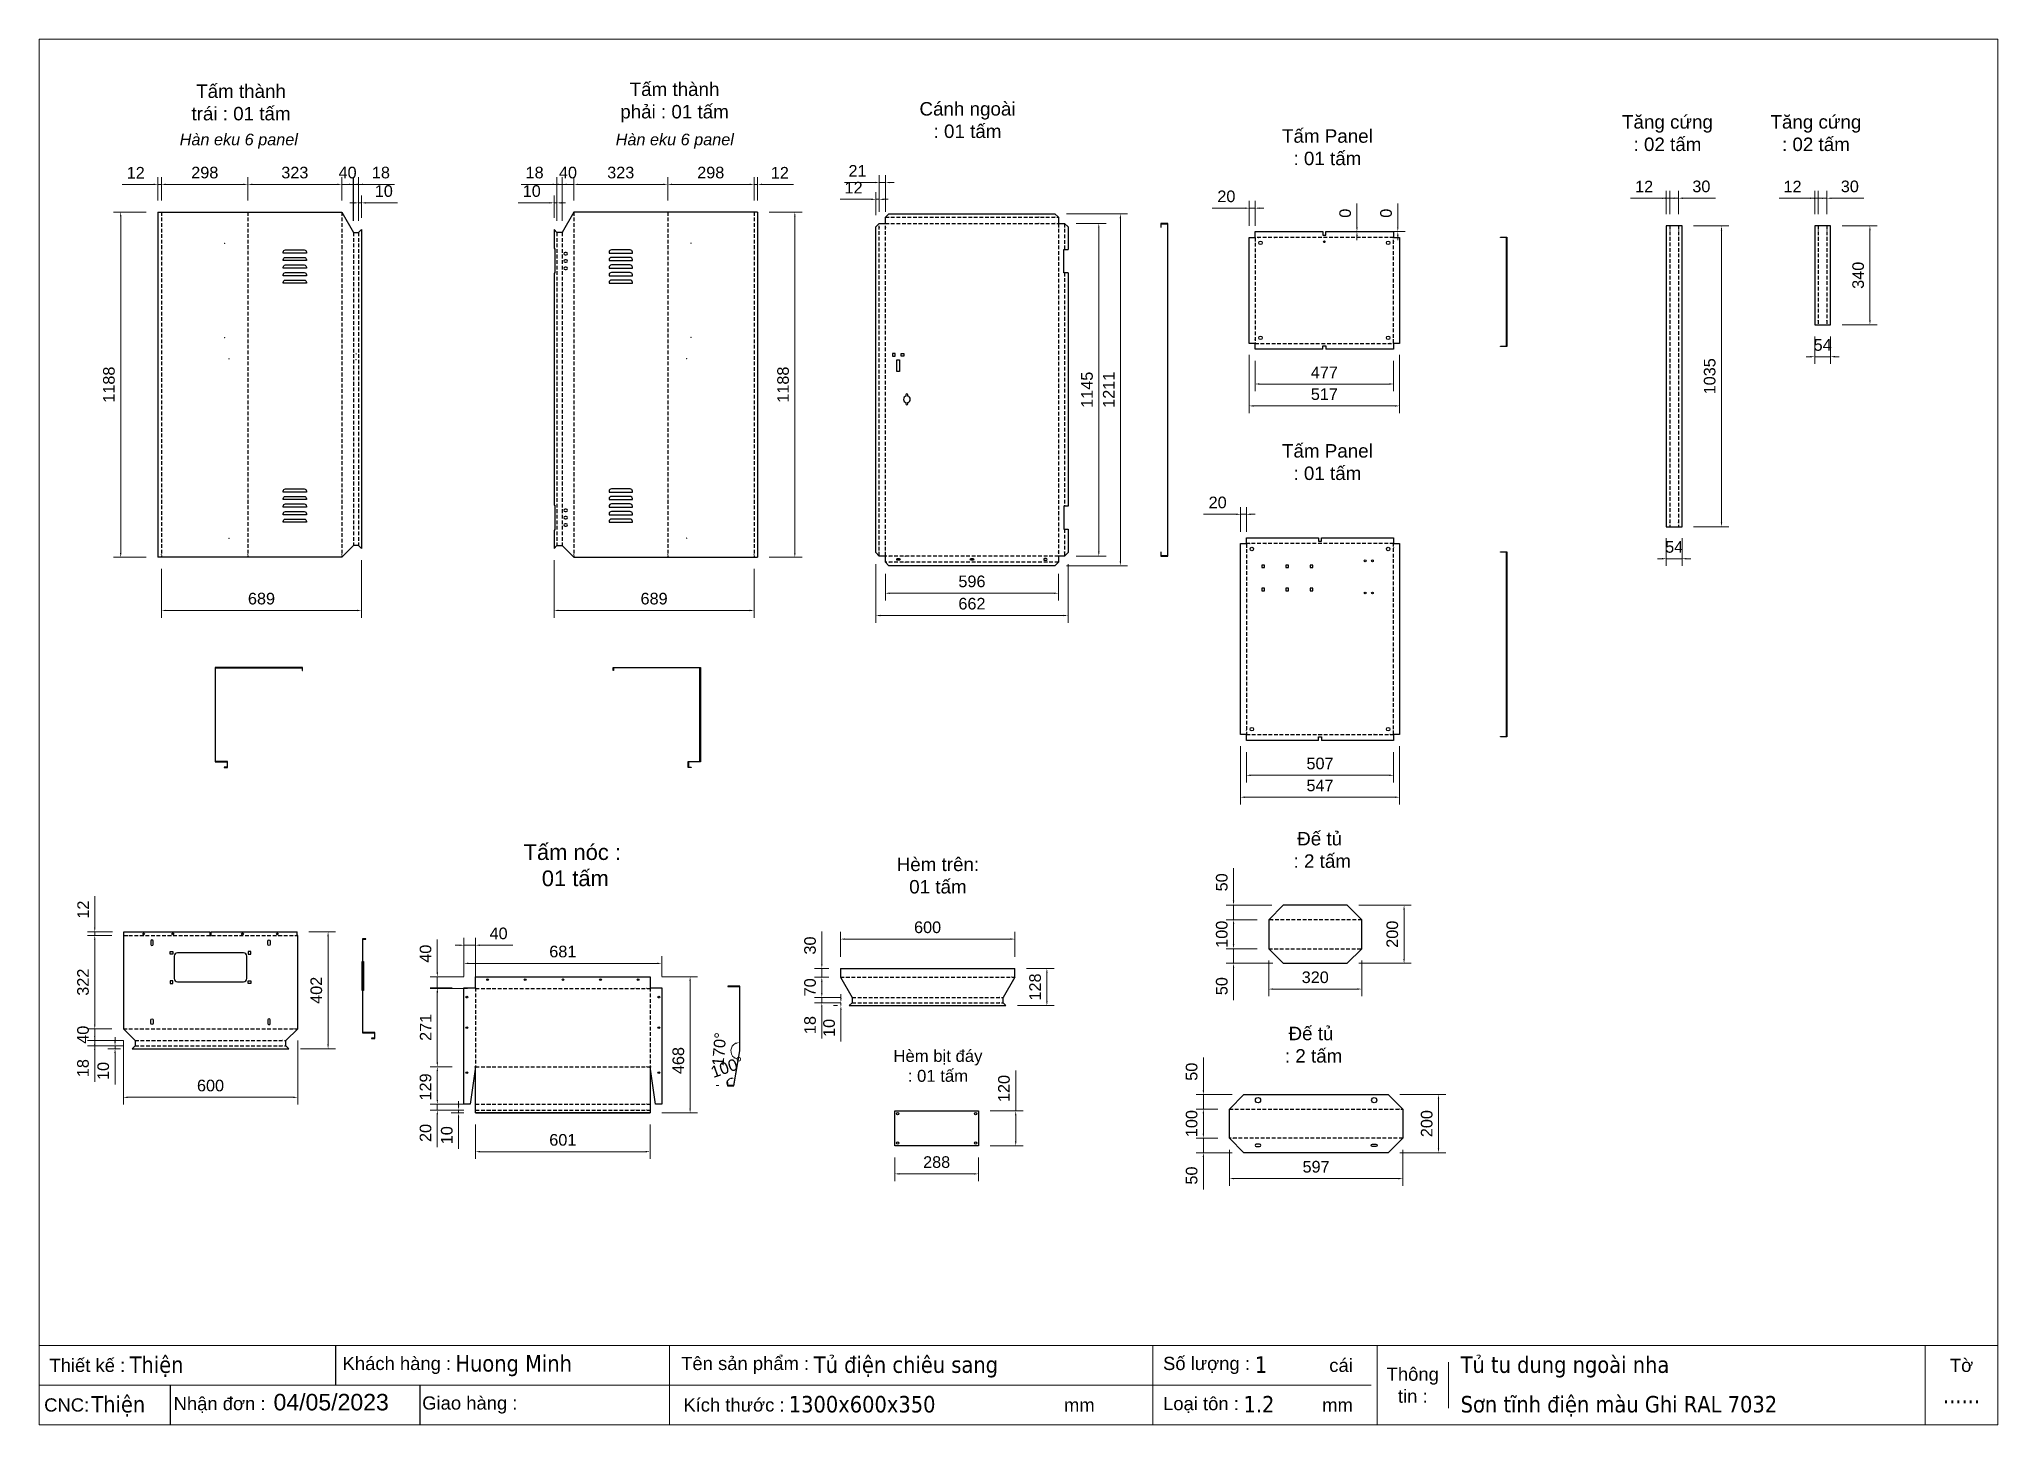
# Model space of a CAD drawing. Header units: millimetres. Extents: x 0 to 6743, y 0 to 4768.
import ezdxf
from ezdxf.enums import TextEntityAlignment as Align

# ---------------------------------------------------------------- set-up
doc = ezdxf.new("R2010")
doc.units = ezdxf.units.MM
doc.linetypes.add('HIDDENX2', pattern=[19.05, 12.7, -6.35])
for name, color, linetype in [('0 KHUNG KT01', 7, 'Continuous'), ('CNC', 7, 'Continuous'), ('DIM', 253, 'Continuous')]:
    doc.layers.add(name, color=color, linetype=linetype)
doc.layers.add('0 TĂNG CỨNG', color=7, linetype='Continuous', lineweight=15)
doc.styles.add('Arial', font='arial.ttf')
doc.styles.add('Tahoma (Input Text)', font='tahoma.ttf')
doc.dimstyles.new('Thiện Dim-40', dxfattribs={"dimtxt": 40, "dimasz": 15, "dimexe": 25, "dimexo": 40, "dimgap": 20, "dimtad": 1, "dimdec": 0, "dimtxsty": 'Arial', "dimcen": 15, "dimclrd": 5, "dimclre": 5, "dimclrt": 3, "dimazin": 3, "dimtfac": 1, "dimtdec": 0, "dimtmove": 0, "dimatfit": 3, "dimldrblk": 'OBLIQUE', "dimlwd": 9, "dimlwe": 9})

msp = doc.modelspace()

# ---------------------------------------------------------------- texts
at = {"color": 7, "attachment_point": 5, "style": 'Arial'}
for s, insert, char_height, width in [('{\\H0.8571x;Tấm thành\\Ptrái : 01 tấm}', (694.9, 4549.8), 54, 473.345), ('{\\H0.8571x;Tấm thành\\Pphải : 01 tấm}', (2187.3, 4549.8), 54, 473.345), ('{\\H0.8571x;Cánh ngoài\\P: 01 tấm}', (3195.8, 4489.1), 54, 563.491), ('{\\H0.8571x;Tấm Panel\\P: 01 tấm}', (4434.8, 4395.6), 54, 563.491), ('{\\H0.8571x;Tăng cứng\\P: 02 tấm}', (5605.5, 4444.2), 54, 563.491), ('{\\H0.8571x;Tăng cứng\\P: 02 tấm}', (6116.6, 4444.2), 54, 563.491), ('{\\fArial|b0|i1|c0|p34;Hàn eku 6 panel\\P }', (687.2, 4383.2), 40, 464.644), ('{\\fArial|b0|i1|c0|p34;Hàn eku 6 panel\\P }', (2188.1, 4383.2), 40, 464.644), ('{\\H0.8571x;Tấm Panel\\P: 01 tấm}', (4434.8, 3312.3), 54, 563.491), ('{\\H0.8571x;Đế tủ \\P : 2 tấm}', (4408.1, 1977.9), 54, 421.608), ('Tấm nóc :\\P 01 tấm', (1835.2, 1925.1), 54, 809.619), ('{\\H0.8571x;Hèm trên: \\P01 tấm}', (3094, 1889.6), 54, 2025), ('{\\H0.8571x;Đế tủ \\P : 2 tấm}', (4378.3, 1307.6), 54, 366.178), ('{\\H0.8571x;Hèm bịt đáy\\P: 01 tấm}', (3094, 1234.7), 48, 346.376)]:
    msp.add_mtext(s, dxfattribs=dict(at, insert=insert, char_height=char_height, width=width))

# ---------------------------------------------------------------- blocks, each defined once
blk = doc.blocks.new('*D1')
at = {"color": 5, "lineweight": 9, "transparency": 16777216}
for p, q in [((420.8, 4212.7), (420.8, 4293)), ((435.8, 4268), (703.4, 4268)), ((718.4, 4212.7), (718.4, 4293))]:
    blk.add_line(p, q, dxfattribs=at)
at = {"color": 5, "transparency": 16777216}
for points in [[(435.8, 4270.5), (435.8, 4265.5), (420.8, 4268)], [(703.4, 4270.5), (703.4, 4265.5), (718.4, 4268)]]:
    blk.add_solid(points, dxfattribs=at)
at = {"layer": 'Defpoints', "color": 0, "transparency": 16777216}
for p in [(718.4, 4268), (420.8, 4172.7), (718.4, 4172.7)]:
    blk.add_point(p, dxfattribs=at)
at = {"color": 3, "transparency": 16777216, "insert": (570.2, 4308.5), "char_height": 40, "attachment_point": 5, "style": 'Arial'}
blk.add_mtext('298', dxfattribs=at)
blk = doc.blocks.new('_Oblique')
at = {"color": 0, "linetype": 'ByBlock', "lineweight": -2}
blk.add_line((-0.5, -0.5), (0.5, 0.5), dxfattribs=at)
blk = doc.blocks.new('*D2')
at = {"color": 5, "lineweight": 9, "transparency": 16777216}
for p, q in [((718.4, 4212.7), (718.4, 4293)), ((733.4, 4268), (1026.7, 4268)), ((1041.7, 4212.7), (1041.7, 4293))]:
    blk.add_line(p, q, dxfattribs=at)
at = {"color": 5, "transparency": 16777216}
for points in [[(733.4, 4270.5), (733.4, 4265.5), (718.4, 4268)], [(1026.7, 4270.5), (1026.7, 4265.5), (1041.7, 4268)]]:
    blk.add_solid(points, dxfattribs=at)
at = {"layer": 'Defpoints', "color": 0, "transparency": 16777216}
for p in [(1041.7, 4268), (718.4, 4172.7), (1041.7, 4172.7)]:
    blk.add_point(p, dxfattribs=at)
at = {"color": 3, "transparency": 16777216, "insert": (880.1, 4308.5), "char_height": 40, "attachment_point": 5, "style": 'Arial'}
blk.add_mtext('323', dxfattribs=at)
blk = doc.blocks.new('*D3')
at = {"color": 5, "lineweight": 9, "transparency": 16777216}
for p, q in [((1026.7, 4268), (1011.7, 4268)), ((1041.7, 4212.7), (1041.7, 4293)), ((1041.7, 4268), (1081.7, 4268)), ((1081.7, 4142.5), (1081.7, 4293)), ((1096.7, 4268), (1111.7, 4268))]:
    blk.add_line(p, q, dxfattribs=at)
at = {"color": 5, "transparency": 16777216}
for points in [[(1026.7, 4270.5), (1026.7, 4265.5), (1041.7, 4268)], [(1096.7, 4270.5), (1096.7, 4265.5), (1081.7, 4268)]]:
    blk.add_solid(points, dxfattribs=at)
at = {"layer": 'Defpoints', "color": 0, "transparency": 16777216}
for p in [(1081.7, 4268), (1041.7, 4172.7), (1081.7, 4102.5)]:
    blk.add_point(p, dxfattribs=at)
at = {"color": 3, "transparency": 16777216, "insert": (1061.7, 4308.5), "char_height": 40, "attachment_point": 5, "style": 'Arial'}
blk.add_mtext('40', dxfattribs=at)
blk = doc.blocks.new('*D4')
at = {"color": 5, "lineweight": 9, "transparency": 16777216}
for p, q in [((1066.4, 4268), (1051.4, 4268)), ((1081.4, 4143.1), (1081.4, 4293)), ((1081.4, 4268), (1099.7, 4268)), ((1099.7, 4142.5), (1099.7, 4293)), ((1114.7, 4268), (1223.3, 4268))]:
    blk.add_line(p, q, dxfattribs=at)
at = {"color": 5, "transparency": 16777216}
for points in [[(1066.4, 4270.5), (1066.4, 4265.5), (1081.4, 4268)], [(1114.7, 4270.5), (1114.7, 4265.5), (1099.7, 4268)]]:
    blk.add_solid(points, dxfattribs=at)
at = {"layer": 'Defpoints', "color": 0, "transparency": 16777216}
for p in [(1099.7, 4268), (1081.4, 4103.1), (1099.7, 4102.5)]:
    blk.add_point(p, dxfattribs=at)
at = {"color": 3, "transparency": 16777216, "insert": (1176.5, 4308.5), "char_height": 40, "attachment_point": 5, "style": 'Arial'}
blk.add_mtext('18', dxfattribs=at)
blk = doc.blocks.new('*D5')
at = {"color": 5, "lineweight": 9, "transparency": 16777216}
for p, q in [((1084.7, 4204.5), (1069.7, 4204.5)), ((1099.7, 4142.5), (1099.7, 4229.5)), ((1099.7, 4204.5), (1109.7, 4204.5)), ((1109.7, 4152.5), (1109.7, 4229.5)), ((1124.7, 4204.5), (1233.1, 4204.5))]:
    blk.add_line(p, q, dxfattribs=at)
at = {"color": 5, "transparency": 16777216}
for points in [[(1084.7, 4207), (1084.7, 4202), (1099.7, 4204.5)], [(1124.7, 4207), (1124.7, 4202), (1109.7, 4204.5)]]:
    blk.add_solid(points, dxfattribs=at)
at = {"layer": 'Defpoints', "color": 0, "transparency": 16777216}
for p in [(1109.7, 4204.5), (1099.7, 4102.5), (1109.7, 4112.5)]:
    blk.add_point(p, dxfattribs=at)
at = {"color": 3, "transparency": 16777216, "insert": (1186.4, 4244.9), "char_height": 40, "attachment_point": 5, "style": 'Arial'}
blk.add_mtext('10', dxfattribs=at)
blk = doc.blocks.new('*D6')
at = {"color": 5, "lineweight": 9, "transparency": 16777216}
for p, q in [((1109.7, 2975.3), (1109.7, 2777)), ((420.8, 2945.1), (420.8, 2777)), ((1094.7, 2802), (435.8, 2802))]:
    blk.add_line(p, q, dxfattribs=at)
at = {"color": 5, "transparency": 16777216}
for points in [[(435.8, 2804.5), (435.8, 2799.5), (420.8, 2802)], [(1094.7, 2804.5), (1094.7, 2799.5), (1109.7, 2802)]]:
    blk.add_solid(points, dxfattribs=at)
at = {"layer": 'Defpoints', "color": 0, "transparency": 16777216}
for p in [(420.8, 2985.1), (1109.7, 3015.3), (420.8, 2802)]:
    blk.add_point(p, dxfattribs=at)
at = {"color": 3, "transparency": 16777216, "insert": (765.3, 2842.5), "char_height": 40, "attachment_point": 5, "style": 'Arial'}
blk.add_mtext('689', dxfattribs=at)
blk = doc.blocks.new('*D7')
at = {"color": 5, "lineweight": 9, "transparency": 16777216}
for p, q in [((2877.3, 4274.5), (2772.1, 4274.5)), ((2892.3, 4173.7), (2892.3, 4299.5)), ((2913.3, 4274.5), (2892.3, 4274.5)), ((2913.3, 4173.7), (2913.3, 4299.5)), ((2928.3, 4274.5), (2943.3, 4274.5))]:
    blk.add_line(p, q, dxfattribs=at)
at = {"color": 5, "transparency": 16777216}
for points in [[(2877.3, 4277), (2877.3, 4272), (2892.3, 4274.5)], [(2928.3, 4277), (2928.3, 4272), (2913.3, 4274.5)]]:
    blk.add_solid(points, dxfattribs=at)
at = {"layer": 'Defpoints', "color": 0, "transparency": 16777216}
for p in [(2892.3, 4274.5), (2892.3, 4133.7), (2913.3, 4133.7)]:
    blk.add_point(p, dxfattribs=at)
at = {"color": 3, "transparency": 16777216, "insert": (2817.2, 4314.6), "char_height": 40, "attachment_point": 5, "style": 'Arial'}
blk.add_mtext('21', dxfattribs=at)
blk = doc.blocks.new('*D8')
at = {"color": 5, "lineweight": 9, "transparency": 16777216}
for p, q in [((2865.3, 4216.7), (2757.2, 4216.7)), ((2880.3, 4161.7), (2880.3, 4241.7)), ((2892.3, 4216.7), (2880.3, 4216.7)), ((2892.3, 4173.7), (2892.3, 4241.7)), ((2907.3, 4216.7), (2922.3, 4216.7))]:
    blk.add_line(p, q, dxfattribs=at)
at = {"color": 5, "transparency": 16777216}
for points in [[(2865.3, 4219.2), (2865.3, 4214.2), (2880.3, 4216.7)], [(2907.3, 4219.2), (2907.3, 4214.2), (2892.3, 4216.7)]]:
    blk.add_solid(points, dxfattribs=at)
at = {"layer": 'Defpoints', "color": 0, "transparency": 16777216}
for p in [(2880.3, 4216.7), (2880.3, 4121.7), (2892.3, 4133.7)]:
    blk.add_point(p, dxfattribs=at)
at = {"color": 3, "transparency": 16777216, "insert": (2803.8, 4256.8), "char_height": 40, "attachment_point": 5, "style": 'Arial'}
blk.add_mtext('12', dxfattribs=at)
blk = doc.blocks.new('*D9')
at = {"color": 5, "lineweight": 9, "transparency": 16777216}
for p, q in [((2880.3, 2961.1), (2880.3, 2759.6)), ((3541.9, 2961.1), (3541.9, 2759.6)), ((2895.3, 2784.6), (3526.9, 2784.6))]:
    blk.add_line(p, q, dxfattribs=at)
at = {"color": 5, "transparency": 16777216}
for points in [[(2895.3, 2787.1), (2895.3, 2782.1), (2880.3, 2784.6)], [(3526.9, 2787.1), (3526.9, 2782.1), (3541.9, 2784.6)]]:
    blk.add_solid(points, dxfattribs=at)
at = {"layer": 'Defpoints', "color": 0, "transparency": 16777216}
for p in [(2880.3, 3001.1), (3541.9, 3001.1), (3541.9, 2784.6)]:
    blk.add_point(p, dxfattribs=at)
at = {"color": 3, "transparency": 16777216, "insert": (3211.1, 2825.1), "char_height": 40, "attachment_point": 5, "style": 'Arial'}
blk.add_mtext('662', dxfattribs=at)
blk = doc.blocks.new('*D10')
at = {"color": 5, "lineweight": 9, "transparency": 16777216}
for p, q in [((3536.9, 4166.7), (3747.2, 4166.7)), ((3722.2, 4151.7), (3722.2, 2971.1)), ((3536.9, 2956.1), (3747.2, 2956.1))]:
    blk.add_line(p, q, dxfattribs=at)
at = {"color": 5, "transparency": 16777216}
for points in [[(3719.7, 4151.7), (3724.7, 4151.7), (3722.2, 4166.7)], [(3719.7, 2971.1), (3724.7, 2971.1), (3722.2, 2956.1)]]:
    blk.add_solid(points, dxfattribs=at)
at = {"layer": 'Defpoints', "color": 0, "transparency": 16777216}
for p in [(3496.9, 4166.7), (3496.9, 2956.1), (3722.2, 2956.1)]:
    blk.add_point(p, dxfattribs=at)
at = {"color": 3, "transparency": 16777216, "insert": (3682.1, 3561.4), "char_height": 40, "attachment_point": 5, "rotation": 90, "style": 'Arial'}
blk.add_mtext('1211', dxfattribs=at)
blk = doc.blocks.new('*D11')
at = {"color": 5, "lineweight": 9, "transparency": 16777216}
for p, q in [((3569.9, 4133.7), (3672.9, 4133.7)), ((3647.9, 4118.7), (3647.9, 3004.1)), ((3569.9, 2989.1), (3672.9, 2989.1))]:
    blk.add_line(p, q, dxfattribs=at)
at = {"color": 5, "transparency": 16777216}
for points in [[(3645.4, 4118.7), (3650.4, 4118.7), (3647.9, 4133.7)], [(3645.4, 3004.1), (3650.4, 3004.1), (3647.9, 2989.1)]]:
    blk.add_solid(points, dxfattribs=at)
at = {"layer": 'Defpoints', "color": 0, "transparency": 16777216}
for p in [(3529.9, 4133.7), (3529.9, 2989.1), (3647.9, 2989.1)]:
    blk.add_point(p, dxfattribs=at)
at = {"color": 3, "transparency": 16777216, "insert": (3607.4, 3561.4), "char_height": 40, "attachment_point": 5, "rotation": 90, "style": 'Arial'}
blk.add_mtext('1145', dxfattribs=at)
blk = doc.blocks.new('*D12')
at = {"color": 5, "lineweight": 9, "transparency": 16777216}
for p, q in [((249.9, 1683.9), (166.4, 1683.9)), ((191.4, 1668.9), (191.4, 1377.1)), ((249.9, 1362.1), (166.4, 1362.1))]:
    blk.add_line(p, q, dxfattribs=at)
at = {"color": 5, "transparency": 16777216}
for points in [[(188.9, 1668.9), (193.9, 1668.9), (191.4, 1683.9)], [(188.9, 1377.1), (193.9, 1377.1), (191.4, 1362.1)]]:
    blk.add_solid(points, dxfattribs=at)
at = {"layer": 'Defpoints', "color": 0, "transparency": 16777216}
for p in [(289.9, 1683.9), (191.4, 1362.1), (289.9, 1362.1)]:
    blk.add_point(p, dxfattribs=at)
at = {"color": 3, "transparency": 16777216, "insert": (151, 1523), "char_height": 40, "attachment_point": 5, "rotation": 90, "style": 'Arial'}
blk.add_mtext('322', dxfattribs=at)
blk = doc.blocks.new('*D13')
at = {"color": 5, "lineweight": 9, "transparency": 16777216}
for p, q in [((249.9, 1362.1), (166.4, 1362.1)), ((191.4, 1377.1), (191.4, 1392.1)), ((191.4, 1362.1), (191.4, 1322.1)), ((290.1, 1322.1), (166.4, 1322.1)), ((191.4, 1307.1), (191.4, 1292.1))]:
    blk.add_line(p, q, dxfattribs=at)
at = {"color": 5, "transparency": 16777216}
for points in [[(188.9, 1377.1), (193.9, 1377.1), (191.4, 1362.1)], [(188.9, 1307.1), (193.9, 1307.1), (191.4, 1322.1)]]:
    blk.add_solid(points, dxfattribs=at)
at = {"layer": 'Defpoints', "color": 0, "transparency": 16777216}
for p in [(289.9, 1362.1), (191.4, 1322.1), (330.1, 1322.1)]:
    blk.add_point(p, dxfattribs=at)
at = {"color": 3, "transparency": 16777216, "insert": (151, 1342.1), "char_height": 40, "attachment_point": 5, "rotation": 90, "style": 'Arial'}
blk.add_mtext('40', dxfattribs=at)
blk = doc.blocks.new('*D14')
at = {"color": 5, "lineweight": 9, "transparency": 16777216}
for p, q in [((191.4, 1337.1), (191.4, 1352.1)), ((290.1, 1322.1), (166.4, 1322.1)), ((290.1, 1304.1), (166.4, 1304.1)), ((191.4, 1322.1), (191.4, 1304.1)), ((191.4, 1289.1), (191.4, 1180.5))]:
    blk.add_line(p, q, dxfattribs=at)
at = {"color": 5, "transparency": 16777216}
for points in [[(188.9, 1337.1), (193.9, 1337.1), (191.4, 1322.1)], [(188.9, 1289.1), (193.9, 1289.1), (191.4, 1304.1)]]:
    blk.add_solid(points, dxfattribs=at)
at = {"layer": 'Defpoints', "color": 0, "transparency": 16777216}
for p in [(191.4, 1304.1), (330.1, 1322.1), (330.1, 1304.1)]:
    blk.add_point(p, dxfattribs=at)
at = {"color": 3, "transparency": 16777216, "insert": (151, 1227.3), "char_height": 40, "attachment_point": 5, "rotation": 90, "style": 'Arial'}
blk.add_mtext('18', dxfattribs=at)
blk = doc.blocks.new('*D15')
at = {"color": 5, "lineweight": 9, "transparency": 16777216}
for p, q in [((290.1, 1304.1), (236.2, 1304.1)), ((280.1, 1294.1), (236.2, 1294.1)), ((261.2, 1319.1), (261.2, 1334.1)), ((261.2, 1304.1), (261.2, 1294.1)), ((261.2, 1279.1), (261.2, 1170.7))]:
    blk.add_line(p, q, dxfattribs=at)
at = {"color": 5, "transparency": 16777216}
for points in [[(258.7, 1319.1), (263.7, 1319.1), (261.2, 1304.1)], [(258.7, 1279.1), (263.7, 1279.1), (261.2, 1294.1)]]:
    blk.add_solid(points, dxfattribs=at)
at = {"layer": 'Defpoints', "color": 0, "transparency": 16777216}
for p in [(261.2, 1294.1), (320.1, 1294.1), (330.1, 1304.1)]:
    blk.add_point(p, dxfattribs=at)
at = {"color": 3, "transparency": 16777216, "insert": (220.7, 1217.4), "char_height": 40, "attachment_point": 5, "rotation": 90, "style": 'Arial'}
blk.add_mtext('10', dxfattribs=at)
blk = doc.blocks.new('*D16')
at = {"color": 5, "lineweight": 9, "transparency": 16777216}
for p, q in [((927.9, 1695.9), (1019.6, 1695.9)), ((994.6, 1680.9), (994.6, 1309.1)), ((899.7, 1294.1), (1019.6, 1294.1))]:
    blk.add_line(p, q, dxfattribs=at)
at = {"color": 5, "transparency": 16777216}
for points in [[(992.1, 1680.9), (997.1, 1680.9), (994.6, 1695.9)], [(992.1, 1309.1), (997.1, 1309.1), (994.6, 1294.1)]]:
    blk.add_solid(points, dxfattribs=at)
at = {"layer": 'Defpoints', "color": 0, "transparency": 16777216}
for p in [(887.9, 1695.9), (859.7, 1294.1), (994.6, 1294.1)]:
    blk.add_point(p, dxfattribs=at)
at = {"color": 3, "transparency": 16777216, "insert": (954.2, 1495), "char_height": 40, "attachment_point": 5, "rotation": 90, "style": 'Arial'}
blk.add_mtext('402', dxfattribs=at)
blk = doc.blocks.new('*D17')
at = {"color": 5, "lineweight": 9, "transparency": 16777216}
for p, q in [((2758.5, 1610.6), (2758.5, 1696.3)), ((3358.5, 1610.6), (3358.5, 1696.3)), ((3343.5, 1671.3), (2773.5, 1671.3))]:
    blk.add_line(p, q, dxfattribs=at)
at = {"color": 5, "transparency": 16777216}
for points in [[(2773.5, 1673.8), (2773.5, 1668.8), (2758.5, 1671.3)], [(3343.5, 1673.8), (3343.5, 1668.8), (3358.5, 1671.3)]]:
    blk.add_solid(points, dxfattribs=at)
at = {"layer": 'Defpoints', "color": 0, "transparency": 16777216}
for p in [(2758.5, 1671.3), (2758.5, 1570.6), (3358.5, 1570.6)]:
    blk.add_point(p, dxfattribs=at)
at = {"color": 3, "transparency": 16777216, "insert": (3058.5, 1711.7), "char_height": 40, "attachment_point": 5, "style": 'Arial'}
blk.add_mtext('600', dxfattribs=at)
blk = doc.blocks.new('*D18')
at = {"color": 5, "lineweight": 9, "transparency": 16777216}
for p, q in [((2694.3, 1585.6), (2694.3, 1697.7)), ((2718.5, 1570.6), (2669.3, 1570.6)), ((2694.3, 1540.3), (2694.3, 1570.6)), ((2718.5, 1540.3), (2669.3, 1540.3)), ((2694.3, 1525.3), (2694.3, 1510.3))]:
    blk.add_line(p, q, dxfattribs=at)
at = {"color": 5, "transparency": 16777216}
for points in [[(2691.8, 1585.6), (2696.8, 1585.6), (2694.3, 1570.6)], [(2691.8, 1525.3), (2696.8, 1525.3), (2694.3, 1540.3)]]:
    blk.add_solid(points, dxfattribs=at)
at = {"layer": 'Defpoints', "color": 0, "transparency": 16777216}
for p in [(2758.5, 1570.6), (2694.3, 1540.3), (2758.5, 1540.3)]:
    blk.add_point(p, dxfattribs=at)
at = {"color": 3, "transparency": 16777216, "insert": (2653.9, 1649.1), "char_height": 40, "attachment_point": 5, "rotation": 90, "style": 'Arial'}
blk.add_mtext('30', dxfattribs=at)
blk = doc.blocks.new('*D19')
at = {"color": 5, "lineweight": 9, "transparency": 16777216}
for p, q in [((2718.5, 1540.3), (2669.3, 1540.3)), ((2694.3, 1525.3), (2694.3, 1485.3)), ((2758.7, 1470.3), (2669.3, 1470.3))]:
    blk.add_line(p, q, dxfattribs=at)
at = {"color": 5, "transparency": 16777216}
for points in [[(2691.8, 1525.3), (2696.8, 1525.3), (2694.3, 1540.3)], [(2691.8, 1485.3), (2696.8, 1485.3), (2694.3, 1470.3)]]:
    blk.add_solid(points, dxfattribs=at)
at = {"layer": 'Defpoints', "color": 0, "transparency": 16777216}
for p in [(2758.5, 1540.3), (2694.3, 1470.3), (2798.7, 1470.3)]:
    blk.add_point(p, dxfattribs=at)
at = {"color": 3, "transparency": 16777216, "insert": (2653.9, 1505.3), "char_height": 40, "attachment_point": 5, "rotation": 90, "style": 'Arial'}
blk.add_mtext('70', dxfattribs=at)
blk = doc.blocks.new('*D20')
at = {"color": 5, "lineweight": 9, "transparency": 16777216}
for p, q in [((2694.3, 1485.3), (2694.3, 1500.3)), ((2758.7, 1470.3), (2669.3, 1470.3)), ((2758.7, 1452.3), (2669.3, 1452.3)), ((2694.3, 1470.3), (2694.3, 1452.3)), ((2694.3, 1437.3), (2694.3, 1328.7))]:
    blk.add_line(p, q, dxfattribs=at)
at = {"color": 5, "transparency": 16777216}
for points in [[(2691.8, 1485.3), (2696.8, 1485.3), (2694.3, 1470.3)], [(2691.8, 1437.3), (2696.8, 1437.3), (2694.3, 1452.3)]]:
    blk.add_solid(points, dxfattribs=at)
at = {"layer": 'Defpoints', "color": 0, "transparency": 16777216}
for p in [(2694.3, 1452.3), (2798.7, 1470.3), (2798.7, 1452.3)]:
    blk.add_point(p, dxfattribs=at)
at = {"color": 3, "transparency": 16777216, "insert": (2653.9, 1375.5), "char_height": 40, "attachment_point": 5, "rotation": 90, "style": 'Arial'}
blk.add_mtext('18', dxfattribs=at)
blk = doc.blocks.new('*D21')
at = {"color": 5, "lineweight": 9, "transparency": 16777216}
for p, q in [((2758.7, 1452.3), (2734.9, 1452.3)), ((2748.7, 1442.3), (2734.9, 1442.3)), ((2759.9, 1467.3), (2759.9, 1482.3)), ((2759.9, 1452.3), (2759.9, 1442.3)), ((2759.9, 1427.3), (2759.9, 1318.9))]:
    blk.add_line(p, q, dxfattribs=at)
at = {"color": 5, "transparency": 16777216}
for points in [[(2757.4, 1467.3), (2762.4, 1467.3), (2759.9, 1452.3)], [(2757.4, 1427.3), (2762.4, 1427.3), (2759.9, 1442.3)]]:
    blk.add_solid(points, dxfattribs=at)
at = {"layer": 'Defpoints', "color": 0, "transparency": 16777216}
for p in [(2759.9, 1442.3), (2788.7, 1442.3), (2798.7, 1452.3)]:
    blk.add_point(p, dxfattribs=at)
at = {"color": 3, "transparency": 16777216, "insert": (2719.4, 1365.6), "char_height": 40, "attachment_point": 5, "rotation": 90, "style": 'Arial'}
blk.add_mtext('10', dxfattribs=at)
blk = doc.blocks.new('*D22')
at = {"color": 5, "lineweight": 9, "transparency": 16777216}
for p, q in [((3398.5, 1570.6), (3494.2, 1570.6)), ((3469.2, 1555.6), (3469.2, 1457.3)), ((3368.3, 1442.3), (3494.2, 1442.3))]:
    blk.add_line(p, q, dxfattribs=at)
at = {"color": 5, "transparency": 16777216}
for points in [[(3466.7, 1555.6), (3471.7, 1555.6), (3469.2, 1570.6)], [(3466.7, 1457.3), (3471.7, 1457.3), (3469.2, 1442.3)]]:
    blk.add_solid(points, dxfattribs=at)
at = {"layer": 'Defpoints', "color": 0, "transparency": 16777216}
for p in [(3358.5, 1570.6), (3328.3, 1442.3), (3469.2, 1442.3)]:
    blk.add_point(p, dxfattribs=at)
at = {"color": 3, "transparency": 16777216, "insert": (3428.7, 1506.4), "char_height": 40, "attachment_point": 5, "rotation": 90, "style": 'Arial'}
blk.add_mtext('128', dxfattribs=at)
blk = doc.blocks.new('*D23')
at = {"color": 5, "lineweight": 9, "transparency": 16777216}
for p, q in [((2913.3, 2928.1), (2913.3, 2836.3)), ((3508.9, 2928.1), (3508.9, 2836.3)), ((2928.3, 2861.3), (3493.9, 2861.3))]:
    blk.add_line(p, q, dxfattribs=at)
at = {"color": 5, "transparency": 16777216}
for points in [[(2928.3, 2863.8), (2928.3, 2858.8), (2913.3, 2861.3)], [(3493.9, 2863.8), (3493.9, 2858.8), (3508.9, 2861.3)]]:
    blk.add_solid(points, dxfattribs=at)
at = {"layer": 'Defpoints', "color": 0, "transparency": 16777216}
for p in [(2913.3, 2968.1), (3508.9, 2968.1), (3508.9, 2861.3)]:
    blk.add_point(p, dxfattribs=at)
at = {"color": 3, "transparency": 16777216, "insert": (3211.1, 2901.8), "char_height": 40, "attachment_point": 5, "style": 'Arial'}
blk.add_mtext('596', dxfattribs=at)
blk = doc.blocks.new('*D24')
at = {"color": 5, "lineweight": 9, "transparency": 16777216}
for p, q in [((191.4, 1710.9), (191.4, 1819)), ((251.9, 1695.9), (166.4, 1695.9)), ((191.4, 1683.9), (191.4, 1695.9)), ((249.9, 1683.9), (166.4, 1683.9)), ((191.4, 1668.9), (191.4, 1653.9))]:
    blk.add_line(p, q, dxfattribs=at)
at = {"color": 5, "transparency": 16777216}
for points in [[(188.9, 1710.9), (193.9, 1710.9), (191.4, 1695.9)], [(188.9, 1668.9), (193.9, 1668.9), (191.4, 1683.9)]]:
    blk.add_solid(points, dxfattribs=at)
at = {"layer": 'Defpoints', "color": 0, "transparency": 16777216}
for p in [(191.4, 1695.9), (291.9, 1695.9), (289.9, 1683.9)]:
    blk.add_point(p, dxfattribs=at)
at = {"color": 3, "transparency": 16777216, "insert": (151.4, 1772.5), "char_height": 40, "attachment_point": 5, "rotation": 90, "style": 'Arial'}
blk.add_mtext('12', dxfattribs=at)
blk = doc.blocks.new('*D25')
at = {"color": 5, "lineweight": 9, "transparency": 16777216}
for p, q in [((289.9, 1322.1), (289.9, 1101.8)), ((889.9, 1322.1), (889.9, 1101.8)), ((304.9, 1126.8), (874.9, 1126.8))]:
    blk.add_line(p, q, dxfattribs=at)
at = {"color": 5, "transparency": 16777216}
for points in [[(304.9, 1129.3), (304.9, 1124.3), (289.9, 1126.8)], [(874.9, 1129.3), (874.9, 1124.3), (889.9, 1126.8)]]:
    blk.add_solid(points, dxfattribs=at)
at = {"layer": 'Defpoints', "color": 0, "transparency": 16777216}
for p in [(289.9, 1362.1), (889.9, 1362.1), (889.9, 1126.8)]:
    blk.add_point(p, dxfattribs=at)
at = {"color": 3, "transparency": 16777216, "insert": (589.9, 1167.2), "char_height": 40, "attachment_point": 5, "style": 'Arial'}
blk.add_mtext('600', dxfattribs=at)
blk = doc.blocks.new('*D26')
at = {"color": 5, "lineweight": 9, "transparency": 16777216}
for p, q in [((1370.6, 1556.5), (1370.6, 1670.3)), ((1462.2, 1541.5), (1345.6, 1541.5)), ((1474, 1501.7), (1345.6, 1501.7)), ((1370.6, 1501.7), (1370.6, 1541.5)), ((1370.6, 1486.7), (1370.6, 1471.7))]:
    blk.add_line(p, q, dxfattribs=at)
at = {"color": 5, "transparency": 16777216}
for points in [[(1368.1, 1556.5), (1373.1, 1556.5), (1370.6, 1541.5)], [(1368.1, 1486.7), (1373.1, 1486.7), (1370.6, 1501.7)]]:
    blk.add_solid(points, dxfattribs=at)
at = {"layer": 'Defpoints', "color": 0, "transparency": 16777216}
for p in [(1370.6, 1541.5), (1502.2, 1541.5), (1514, 1501.7)]:
    blk.add_point(p, dxfattribs=at)
at = {"color": 3, "transparency": 16777216, "insert": (1330.2, 1620.9), "char_height": 40, "attachment_point": 5, "rotation": 90, "style": 'Arial'}
blk.add_mtext('40', dxfattribs=at)
blk = doc.blocks.new('*D27')
at = {"color": 5, "lineweight": 9, "transparency": 16777216}
for p, q in [((2143.2, 1541.5), (2265.9, 1541.5)), ((2240.9, 1526.5), (2240.9, 1088.1)), ((2143.2, 1073.1), (2265.9, 1073.1))]:
    blk.add_line(p, q, dxfattribs=at)
at = {"color": 5, "transparency": 16777216}
for points in [[(2238.4, 1526.5), (2243.4, 1526.5), (2240.9, 1541.5)], [(2238.4, 1088.1), (2243.4, 1088.1), (2240.9, 1073.1)]]:
    blk.add_solid(points, dxfattribs=at)
at = {"layer": 'Defpoints', "color": 0, "transparency": 16777216}
for p in [(2103.2, 1541.5), (2103.2, 1073.1), (2240.9, 1073.1)]:
    blk.add_point(p, dxfattribs=at)
at = {"color": 3, "transparency": 16777216, "insert": (2200.5, 1253.3), "char_height": 40, "attachment_point": 5, "rotation": 90, "style": 'Arial'}
blk.add_mtext('468', dxfattribs=at)
blk = doc.blocks.new('*D28')
at = {"color": 5, "lineweight": 9, "transparency": 16777216}
for p, q in [((1462.2, 1543.1), (1462.2, 1612.7)), ((1477.2, 1587.7), (2128.2, 1587.7)), ((2143.2, 1543.1), (2143.2, 1612.7))]:
    blk.add_line(p, q, dxfattribs=at)
at = {"color": 5, "transparency": 16777216}
for points in [[(1477.2, 1590.2), (1477.2, 1585.2), (1462.2, 1587.7)], [(2128.2, 1590.2), (2128.2, 1585.2), (2143.2, 1587.7)]]:
    blk.add_solid(points, dxfattribs=at)
at = {"layer": 'Defpoints', "color": 0, "transparency": 16777216}
for p in [(2143.2, 1587.7), (1462.2, 1503.1), (2143.2, 1503.1)]:
    blk.add_point(p, dxfattribs=at)
at = {"color": 3, "transparency": 16777216, "insert": (1802.7, 1628.2), "char_height": 40, "attachment_point": 5, "style": 'Arial'}
blk.add_mtext('681', dxfattribs=at)
blk = doc.blocks.new('*D29')
at = {"color": 5, "lineweight": 9, "transparency": 16777216}
for p, q in [((1462.2, 1083.1), (1418.8, 1083.1)), ((1443.8, 1098.1), (1443.8, 1113.1)), ((1443.8, 1083.1), (1443.8, 1073.1)), ((1462.2, 1073.1), (1418.8, 1073.1)), ((1443.8, 1058.1), (1443.8, 949.7))]:
    blk.add_line(p, q, dxfattribs=at)
at = {"color": 5, "transparency": 16777216}
for points in [[(1441.3, 1098.1), (1446.3, 1098.1), (1443.8, 1083.1)], [(1441.3, 1058.1), (1446.3, 1058.1), (1443.8, 1073.1)]]:
    blk.add_solid(points, dxfattribs=at)
at = {"layer": 'Defpoints', "color": 0, "transparency": 16777216}
for p in [(1443.8, 1083.1), (1502.2, 1083.1), (1502.2, 1073.1)]:
    blk.add_point(p, dxfattribs=at)
at = {"color": 3, "transparency": 16777216, "insert": (1403.4, 996.4), "char_height": 40, "attachment_point": 5, "rotation": 90, "style": 'Arial'}
blk.add_mtext('10', dxfattribs=at)
blk = doc.blocks.new('*D30')
at = {"color": 5, "lineweight": 9, "transparency": 16777216}
for p, q in [((1462.2, 1103.1), (1345.6, 1103.1)), ((1462.2, 1083.1), (1345.6, 1083.1)), ((1370.6, 1118.1), (1370.6, 1133.1)), ((1370.6, 1103.1), (1370.6, 1083.1)), ((1370.6, 1068.1), (1370.6, 955.3))]:
    blk.add_line(p, q, dxfattribs=at)
at = {"color": 5, "transparency": 16777216}
for points in [[(1368.1, 1118.1), (1373.1, 1118.1), (1370.6, 1103.1)], [(1368.1, 1068.1), (1373.1, 1068.1), (1370.6, 1083.1)]]:
    blk.add_solid(points, dxfattribs=at)
at = {"layer": 'Defpoints', "color": 0, "transparency": 16777216}
for p in [(1370.6, 1083.1), (1502.2, 1103.1), (1502.2, 1083.1)]:
    blk.add_point(p, dxfattribs=at)
at = {"color": 3, "transparency": 16777216, "insert": (1330.2, 1004.2), "char_height": 40, "attachment_point": 5, "rotation": 90, "style": 'Arial'}
blk.add_mtext('20', dxfattribs=at)
blk = doc.blocks.new('*D31')
at = {"color": 5, "lineweight": 9, "transparency": 16777216}
for p, q in [((1422.2, 1231.9), (1345.6, 1231.9)), ((1370.6, 1216.9), (1370.6, 1118.1)), ((1422.2, 1103.1), (1345.6, 1103.1))]:
    blk.add_line(p, q, dxfattribs=at)
at = {"color": 5, "transparency": 16777216}
for points in [[(1368.1, 1216.9), (1373.1, 1216.9), (1370.6, 1231.9)], [(1368.1, 1118.1), (1373.1, 1118.1), (1370.6, 1103.1)]]:
    blk.add_solid(points, dxfattribs=at)
at = {"layer": 'Defpoints', "color": 0, "transparency": 16777216}
for p in [(1462.2, 1231.9), (1370.6, 1103.1), (1462.2, 1103.1)]:
    blk.add_point(p, dxfattribs=at)
at = {"color": 3, "transparency": 16777216, "insert": (1330.2, 1162.5), "char_height": 40, "attachment_point": 5, "rotation": 90, "style": 'Arial'}
blk.add_mtext('129', dxfattribs=at)
blk = doc.blocks.new('*D32')
at = {"color": 5, "lineweight": 9, "transparency": 16777216}
for p, q in [((1422.2, 1503.1), (1345.6, 1503.1)), ((1370.6, 1246.9), (1370.6, 1488.1)), ((1422.2, 1231.9), (1345.6, 1231.9))]:
    blk.add_line(p, q, dxfattribs=at)
at = {"color": 5, "transparency": 16777216}
for points in [[(1368.1, 1488.1), (1373.1, 1488.1), (1370.6, 1503.1)], [(1368.1, 1246.9), (1373.1, 1246.9), (1370.6, 1231.9)]]:
    blk.add_solid(points, dxfattribs=at)
at = {"layer": 'Defpoints', "color": 0, "transparency": 16777216}
for p in [(1370.6, 1503.1), (1462.2, 1503.1), (1462.2, 1231.9)]:
    blk.add_point(p, dxfattribs=at)
at = {"color": 3, "transparency": 16777216, "insert": (1330.5, 1367.5), "char_height": 40, "attachment_point": 5, "rotation": 90, "style": 'Arial'}
blk.add_mtext('271', dxfattribs=at)
blk = doc.blocks.new('*D33')
at = {"color": 5, "lineweight": 9, "transparency": 16777216}
blk.add_arc((2410.8, 1286.4), 29.5, 119.42641, 231.01745, dxfattribs=at)
at = {"color": 5, "transparency": 16777216}
for points in [[(2395.7, 1314.6), (2397, 1309.7), (2410.8, 1316)], [(2393.3, 1265.8), (2391.2, 1261.2), (2405.9, 1257.3)]]:
    blk.add_solid(points, dxfattribs=at)
at = {"layer": 'Defpoints', "color": 0, "transparency": 16777216}
for p in [(2410.8, 1507.6), (2386.1, 1302.6), (2410.8, 1286.4), (2410.8, 1286.4), (2390.8, 1167.6)]:
    blk.add_point(p, dxfattribs=at)
at = {"color": 3, "transparency": 16777216, "insert": (2341.1, 1292.3), "char_height": 40, "attachment_point": 5, "rotation": 85.22193, "style": 'Arial'}
blk.add_mtext('170°', dxfattribs=at)
blk = doc.blocks.new('*D34')
at = {"color": 5, "lineweight": 9, "transparency": 16777216}
blk.add_line((2330.8, 1167.6), (2339.5, 1167.6), dxfattribs=at)
blk.add_arc((2390.8, 1167.6), 26.3, 113.59878, 146.84507, dxfattribs=at)
at = {"color": 5, "transparency": 16777216}
for points in [[(2371.2, 1181.3), (2366.4, 1182.7), (2364.5, 1167.6)], [(2380, 1194.2), (2380.6, 1189.2), (2395.2, 1193.6)]]:
    blk.add_solid(points, dxfattribs=at)
at = {"layer": 'Defpoints', "color": 0, "transparency": 16777216}
for p in [(2410.8, 1286.4), (2368.8, 1182), (2370.8, 1167.6), (2390.8, 1167.6), (2390.8, 1167.6)]:
    blk.add_point(p, dxfattribs=at)
at = {"color": 3, "transparency": 16777216, "insert": (2368.7, 1230.6), "char_height": 40, "attachment_point": 5, "rotation": 19.40421, "style": 'Arial'}
blk.add_mtext('100°', dxfattribs=at)
blk = doc.blocks.new('*D35')
at = {"color": 5, "lineweight": 9, "transparency": 16777216}
for p, q in [((1502.2, 1033.1), (1502.2, 914.8)), ((2103.2, 1033.1), (2103.2, 914.8)), ((1517.2, 939.8), (2088.2, 939.8))]:
    blk.add_line(p, q, dxfattribs=at)
at = {"color": 5, "transparency": 16777216}
for points in [[(1517.2, 942.3), (1517.2, 937.3), (1502.2, 939.8)], [(2088.2, 942.3), (2088.2, 937.3), (2103.2, 939.8)]]:
    blk.add_solid(points, dxfattribs=at)
at = {"layer": 'Defpoints', "color": 0, "transparency": 16777216}
for p in [(1502.2, 1073.1), (2103.2, 1073.1), (2103.2, 939.8)]:
    blk.add_point(p, dxfattribs=at)
at = {"color": 3, "transparency": 16777216, "insert": (1802.7, 980.2), "char_height": 40, "attachment_point": 5, "style": 'Arial'}
blk.add_mtext('601', dxfattribs=at)
blk = doc.blocks.new('*D36')
at = {"color": 5, "lineweight": 9, "transparency": 16777216}
for p, q in [((1447.2, 1650.2), (1432.2, 1650.2)), ((1462.2, 1543.1), (1462.2, 1675.2)), ((1462.2, 1650.2), (1502.2, 1650.2)), ((1502.2, 1541.7), (1502.2, 1675.2)), ((1517.2, 1650.2), (1631, 1650.2))]:
    blk.add_line(p, q, dxfattribs=at)
at = {"color": 5, "transparency": 16777216}
for points in [[(1447.2, 1652.7), (1447.2, 1647.7), (1462.2, 1650.2)], [(1517.2, 1652.7), (1517.2, 1647.7), (1502.2, 1650.2)]]:
    blk.add_solid(points, dxfattribs=at)
at = {"layer": 'Defpoints', "color": 0, "transparency": 16777216}
for p in [(1502.2, 1650.2), (1462.2, 1503.1), (1502.2, 1501.7)]:
    blk.add_point(p, dxfattribs=at)
at = {"color": 3, "transparency": 16777216, "insert": (1581.6, 1690.6), "char_height": 40, "attachment_point": 5, "style": 'Arial'}
blk.add_mtext('40', dxfattribs=at)
blk = doc.blocks.new('*D37')
at = {"color": 5, "lineweight": 9, "transparency": 16777216}
for p, q in [((3361.9, 1079.9), (3361.9, 1219.3)), ((3273.4, 1079.9), (3386.9, 1079.9)), ((3361.9, 974.9), (3361.9, 1064.9)), ((3273.4, 959.9), (3386.9, 959.9))]:
    blk.add_line(p, q, dxfattribs=at)
at = {"color": 5, "transparency": 16777216}
for points in [[(3359.4, 1064.9), (3364.4, 1064.9), (3361.9, 1079.9)], [(3359.4, 974.9), (3364.4, 974.9), (3361.9, 959.9)]]:
    blk.add_solid(points, dxfattribs=at)
at = {"layer": 'Defpoints', "color": 0, "transparency": 16777216}
for p in [(3233.4, 1079.9), (3361.9, 1079.9), (3233.4, 959.9)]:
    blk.add_point(p, dxfattribs=at)
at = {"color": 3, "transparency": 16777216, "insert": (3321.5, 1157.1), "char_height": 40, "attachment_point": 5, "rotation": 90, "style": 'Arial'}
blk.add_mtext('120', dxfattribs=at)
blk = doc.blocks.new('*D38')
at = {"color": 5, "lineweight": 9, "transparency": 16777216}
for p, q in [((2945.9, 919.9), (2945.9, 838.4)), ((3233.4, 919.9), (3233.4, 838.4)), ((2960.9, 863.4), (3218.4, 863.4))]:
    blk.add_line(p, q, dxfattribs=at)
at = {"color": 5, "transparency": 16777216}
for points in [[(2960.9, 865.9), (2960.9, 860.9), (2945.9, 863.4)], [(3218.4, 865.9), (3218.4, 860.9), (3233.4, 863.4)]]:
    blk.add_solid(points, dxfattribs=at)
at = {"layer": 'Defpoints', "color": 0, "transparency": 16777216}
for p in [(2945.9, 959.9), (3233.4, 959.9), (3233.4, 863.4)]:
    blk.add_point(p, dxfattribs=at)
at = {"color": 3, "transparency": 16777216, "insert": (3089.6, 903.8), "char_height": 40, "attachment_point": 5, "style": 'Arial'}
blk.add_mtext('288', dxfattribs=at)
blk = doc.blocks.new('*D39')
at = {"layer": '0 KHUNG KT01', "color": 5, "lineweight": 9, "transparency": 16777216}
for p, q in [((4150.9, 4186.2), (4038.1, 4186.2)), ((4165.9, 4125.7), (4165.9, 4211.2)), ((4185.9, 4186.2), (4165.9, 4186.2)), ((4185.9, 4125.7), (4185.9, 4211.2)), ((4200.9, 4186.2), (4215.9, 4186.2))]:
    blk.add_line(p, q, dxfattribs=at)
at = {"layer": '0 KHUNG KT01', "color": 5, "transparency": 16777216}
for points in [[(4150.9, 4188.7), (4150.9, 4183.7), (4165.9, 4186.2)], [(4200.9, 4188.7), (4200.9, 4183.7), (4185.9, 4186.2)]]:
    blk.add_solid(points, dxfattribs=at)
at = {"layer": 'Defpoints', "color": 0, "transparency": 16777216}
for p in [(4165.9, 4186.2), (4165.9, 4085.7), (4185.9, 4085.7)]:
    blk.add_point(p, dxfattribs=at)
at = {"layer": '0 KHUNG KT01', "color": 3, "transparency": 16777216, "insert": (4087, 4226.7), "char_height": 40, "attachment_point": 5, "style": 'Arial'}
blk.add_mtext('20', dxfattribs=at)
blk = doc.blocks.new('*D40')
at = {"layer": '0 KHUNG KT01', "color": 5, "lineweight": 9, "transparency": 16777216}
for p, q in [((4185.9, 3661.1), (4185.9, 3556.2)), ((4662.9, 3661.1), (4662.9, 3556.2)), ((4200.9, 3581.2), (4647.9, 3581.2))]:
    blk.add_line(p, q, dxfattribs=at)
at = {"layer": '0 KHUNG KT01', "color": 5, "transparency": 16777216}
for points in [[(4200.9, 3583.7), (4200.9, 3578.7), (4185.9, 3581.2)], [(4647.9, 3583.7), (4647.9, 3578.7), (4662.9, 3581.2)]]:
    blk.add_solid(points, dxfattribs=at)
at = {"layer": 'Defpoints', "color": 0, "transparency": 16777216}
for p in [(4185.9, 3701.1), (4662.9, 3701.1), (4662.9, 3581.2)]:
    blk.add_point(p, dxfattribs=at)
at = {"layer": '0 KHUNG KT01', "color": 3, "transparency": 16777216, "insert": (4424.4, 3621.2), "char_height": 40, "attachment_point": 5, "style": 'Arial'}
blk.add_mtext('477', dxfattribs=at)
blk = doc.blocks.new('*D41')
at = {"layer": '0 KHUNG KT01', "color": 5, "lineweight": 9, "transparency": 16777216}
for p, q in [((4165.9, 3681.1), (4165.9, 3480.8)), ((4682.9, 3681.1), (4682.9, 3480.8)), ((4180.9, 3505.8), (4667.9, 3505.8))]:
    blk.add_line(p, q, dxfattribs=at)
at = {"layer": '0 KHUNG KT01', "color": 5, "transparency": 16777216}
for points in [[(4180.9, 3508.3), (4180.9, 3503.3), (4165.9, 3505.8)], [(4667.9, 3508.3), (4667.9, 3503.3), (4682.9, 3505.8)]]:
    blk.add_solid(points, dxfattribs=at)
at = {"layer": 'Defpoints', "color": 0, "transparency": 16777216}
for p in [(4165.9, 3721.1), (4682.9, 3721.1), (4682.9, 3505.8)]:
    blk.add_point(p, dxfattribs=at)
at = {"layer": '0 KHUNG KT01', "color": 3, "transparency": 16777216, "insert": (4424.4, 3546.2), "char_height": 40, "attachment_point": 5, "style": 'Arial'}
blk.add_mtext('517', dxfattribs=at)
blk = doc.blocks.new('*D42')
at = {"layer": 'Defpoints', "color": 0, "transparency": 16777216}
for p in [(4503, 1787.9), (4698.7, 1787.9), (4503, 1587.9)]:
    blk.add_point(p, dxfattribs=at)
at = {"layer": 'DIM', "color": 5, "lineweight": 9, "transparency": 16777216}
for p, q in [((4543, 1787.9), (4723.7, 1787.9)), ((4698.7, 1602.9), (4698.7, 1772.9)), ((4543, 1587.9), (4723.7, 1587.9))]:
    blk.add_line(p, q, dxfattribs=at)
at = {"layer": 'DIM', "color": 5, "transparency": 16777216}
for points in [[(4696.2, 1772.9), (4701.2, 1772.9), (4698.7, 1787.9)], [(4696.2, 1602.9), (4701.2, 1602.9), (4698.7, 1587.9)]]:
    blk.add_solid(points, dxfattribs=at)
at = {"layer": 'DIM', "color": 3, "transparency": 16777216, "insert": (4658.3, 1687.9), "char_height": 40, "attachment_point": 5, "rotation": 90, "style": 'Arial'}
blk.add_mtext('200', dxfattribs=at)
blk = doc.blocks.new('*D43')
at = {"layer": 'Defpoints', "color": 0, "transparency": 16777216}
for p in [(4644.4, 1136.3), (4644.4, 936.3), (4817.3, 936.3)]:
    blk.add_point(p, dxfattribs=at)
at = {"layer": 'DIM', "color": 5, "lineweight": 9, "transparency": 16777216}
for p, q in [((4684.4, 1136.3), (4842.3, 1136.3)), ((4817.3, 1121.3), (4817.3, 951.3)), ((4684.4, 936.3), (4842.3, 936.3))]:
    blk.add_line(p, q, dxfattribs=at)
at = {"layer": 'DIM', "color": 5, "transparency": 16777216}
for points in [[(4814.8, 1121.3), (4819.8, 1121.3), (4817.3, 1136.3)], [(4814.8, 951.3), (4819.8, 951.3), (4817.3, 936.3)]]:
    blk.add_solid(points, dxfattribs=at)
at = {"layer": 'DIM', "color": 3, "transparency": 16777216, "insert": (4776.8, 1036.3), "char_height": 40, "attachment_point": 5, "rotation": 90, "style": 'Arial'}
blk.add_mtext('200', dxfattribs=at)
blk = doc.blocks.new('*D44')
at = {"layer": 'Defpoints', "color": 0, "transparency": 16777216}
for p in [(4097.4, 986.3), (4694.4, 986.3), (4694.4, 847.2)]:
    blk.add_point(p, dxfattribs=at)
at = {"layer": 'DIM', "color": 5, "lineweight": 9, "transparency": 16777216}
for p, q in [((4097.4, 946.3), (4097.4, 822.2)), ((4694.4, 946.3), (4694.4, 822.2)), ((4112.4, 847.2), (4679.4, 847.2))]:
    blk.add_line(p, q, dxfattribs=at)
at = {"layer": 'DIM', "color": 5, "transparency": 16777216}
for points in [[(4112.4, 849.7), (4112.4, 844.7), (4097.4, 847.2)], [(4679.4, 849.7), (4679.4, 844.7), (4694.4, 847.2)]]:
    blk.add_solid(points, dxfattribs=at)
at = {"layer": 'DIM', "color": 3, "transparency": 16777216, "insert": (4395.9, 887.7), "char_height": 40, "attachment_point": 5, "style": 'Arial'}
blk.add_mtext('597', dxfattribs=at)
blk = doc.blocks.new('*D45')
at = {"layer": 'Defpoints', "color": 0, "transparency": 16777216}
for p in [(4097.4, 1086.3), (4007.9, 986.3), (4097.4, 986.3)]:
    blk.add_point(p, dxfattribs=at)
at = {"layer": 'DIM', "color": 5, "lineweight": 9, "transparency": 16777216}
for p, q in [((4057.4, 1086.3), (3982.9, 1086.3)), ((4007.9, 1071.3), (4007.9, 1001.3)), ((4057.4, 986.3), (3982.9, 986.3))]:
    blk.add_line(p, q, dxfattribs=at)
at = {"layer": 'DIM', "color": 5, "transparency": 16777216}
for points in [[(4005.4, 1071.3), (4010.4, 1071.3), (4007.9, 1086.3)], [(4005.4, 1001.3), (4010.4, 1001.3), (4007.9, 986.3)]]:
    blk.add_solid(points, dxfattribs=at)
at = {"layer": 'DIM', "color": 3, "transparency": 16777216, "insert": (3967.5, 1036.3), "char_height": 40, "attachment_point": 5, "rotation": 90, "style": 'Arial'}
blk.add_mtext('100', dxfattribs=at)
blk = doc.blocks.new('*D46')
at = {"layer": 'Defpoints', "color": 0, "transparency": 16777216}
for p in [(4007.9, 1136.3), (4097.4, 1086.3), (4147.4, 1136.3)]:
    blk.add_point(p, dxfattribs=at)
at = {"layer": 'DIM', "color": 5, "lineweight": 9, "transparency": 16777216}
for p, q in [((4007.9, 1151.3), (4007.9, 1263.4)), ((4107.4, 1136.3), (3982.9, 1136.3)), ((4057.4, 1086.3), (3982.9, 1086.3)), ((4007.9, 1086.3), (4007.9, 1136.3)), ((4007.9, 1071.3), (4007.9, 1056.3))]:
    blk.add_line(p, q, dxfattribs=at)
at = {"layer": 'DIM', "color": 5, "transparency": 16777216}
for points in [[(4005.4, 1151.3), (4010.4, 1151.3), (4007.9, 1136.3)], [(4005.4, 1071.3), (4010.4, 1071.3), (4007.9, 1086.3)]]:
    blk.add_solid(points, dxfattribs=at)
at = {"layer": 'DIM', "color": 3, "transparency": 16777216, "insert": (3967.5, 1214.9), "char_height": 40, "attachment_point": 5, "rotation": 90, "style": 'Arial'}
blk.add_mtext('50', dxfattribs=at)
blk = doc.blocks.new('*D47')
at = {"layer": 'Defpoints', "color": 0, "transparency": 16777216}
for p in [(4097.4, 986.3), (4007.9, 936.3), (4147.4, 936.3)]:
    blk.add_point(p, dxfattribs=at)
at = {"layer": 'DIM', "color": 5, "lineweight": 9, "transparency": 16777216}
for p, q in [((4007.9, 1001.3), (4007.9, 1016.3)), ((4057.4, 986.3), (3982.9, 986.3)), ((4007.9, 986.3), (4007.9, 936.3)), ((4107.4, 936.3), (3982.9, 936.3)), ((4007.9, 921.3), (4007.9, 809.1))]:
    blk.add_line(p, q, dxfattribs=at)
at = {"layer": 'DIM', "color": 5, "transparency": 16777216}
for points in [[(4005.4, 1001.3), (4010.4, 1001.3), (4007.9, 986.3)], [(4005.4, 921.3), (4010.4, 921.3), (4007.9, 936.3)]]:
    blk.add_solid(points, dxfattribs=at)
at = {"layer": 'DIM', "color": 3, "transparency": 16777216, "insert": (3967.5, 857.7), "char_height": 40, "attachment_point": 5, "rotation": 90, "style": 'Arial'}
blk.add_mtext('50', dxfattribs=at)
blk = doc.blocks.new('ovan8.5x20')
at = {"layer": 'CNC', "color": 2, "lineweight": -3}
for p, q in [((5.7, 4.2), (-5.8, 4.2)), ((-5.8, -4.2), (5.7, -4.2))]:
    blk.add_line(p, q, dxfattribs=at)
for centre, start, end in [((-5.8, 0), 90, 270), ((5.7, 0), 270, 90)]:
    blk.add_arc(centre, 4.25, start, end, dxfattribs=at)
blk = doc.blocks.new('*D48')
at = {"layer": 'Defpoints', "color": 0, "transparency": 16777216}
for p in [(4111.7, 1787.9), (4283, 1787.9), (4233, 1737.9)]:
    blk.add_point(p, dxfattribs=at)
at = {"layer": 'DIM', "color": 5, "lineweight": 9, "transparency": 16777216}
for p, q in [((4111.7, 1802.9), (4111.7, 1915.1)), ((4243, 1787.9), (4086.7, 1787.9)), ((4111.7, 1737.9), (4111.7, 1787.9)), ((4193, 1737.9), (4086.7, 1737.9)), ((4111.7, 1722.9), (4111.7, 1707.9))]:
    blk.add_line(p, q, dxfattribs=at)
at = {"layer": 'DIM', "color": 5, "transparency": 16777216}
for points in [[(4109.2, 1802.9), (4114.2, 1802.9), (4111.7, 1787.9)], [(4109.2, 1722.9), (4114.2, 1722.9), (4111.7, 1737.9)]]:
    blk.add_solid(points, dxfattribs=at)
at = {"layer": 'DIM', "color": 3, "transparency": 16777216, "insert": (4071.3, 1866.5), "char_height": 40, "attachment_point": 5, "rotation": 90, "style": 'Arial'}
blk.add_mtext('50', dxfattribs=at)
blk = doc.blocks.new('*D49')
at = {"layer": 'Defpoints', "color": 0, "transparency": 16777216}
for p in [(4111.7, 1737.9), (4233, 1737.9), (4233, 1637.9)]:
    blk.add_point(p, dxfattribs=at)
at = {"layer": 'DIM', "color": 5, "lineweight": 9, "transparency": 16777216}
for p, q in [((4193, 1737.9), (4086.7, 1737.9)), ((4111.7, 1652.9), (4111.7, 1722.9)), ((4193, 1637.9), (4086.7, 1637.9))]:
    blk.add_line(p, q, dxfattribs=at)
at = {"layer": 'DIM', "color": 5, "transparency": 16777216}
for points in [[(4109.2, 1722.9), (4114.2, 1722.9), (4111.7, 1737.9)], [(4109.2, 1652.9), (4114.2, 1652.9), (4111.7, 1637.9)]]:
    blk.add_solid(points, dxfattribs=at)
at = {"layer": 'DIM', "color": 3, "transparency": 16777216, "insert": (4071.3, 1687.9), "char_height": 40, "attachment_point": 5, "rotation": 90, "style": 'Arial'}
blk.add_mtext('100', dxfattribs=at)
blk = doc.blocks.new('*D50')
at = {"layer": 'Defpoints', "color": 0, "transparency": 16777216}
for p in [(4233, 1637.9), (4111.7, 1587.9), (4286.9, 1587.9)]:
    blk.add_point(p, dxfattribs=at)
at = {"layer": 'DIM', "color": 5, "lineweight": 9, "transparency": 16777216}
for p, q in [((4193, 1637.9), (4086.7, 1637.9)), ((4111.7, 1652.9), (4111.7, 1667.9)), ((4111.7, 1637.9), (4111.7, 1587.9)), ((4246.9, 1587.9), (4086.7, 1587.9)), ((4111.7, 1572.9), (4111.7, 1460.8))]:
    blk.add_line(p, q, dxfattribs=at)
at = {"layer": 'DIM', "color": 5, "transparency": 16777216}
for points in [[(4109.2, 1652.9), (4114.2, 1652.9), (4111.7, 1637.9)], [(4109.2, 1572.9), (4114.2, 1572.9), (4111.7, 1587.9)]]:
    blk.add_solid(points, dxfattribs=at)
at = {"layer": 'DIM', "color": 3, "transparency": 16777216, "insert": (4071.3, 1509.3), "char_height": 40, "attachment_point": 5, "rotation": 90, "style": 'Arial'}
blk.add_mtext('50', dxfattribs=at)
blk = doc.blocks.new('*D51')
at = {"color": 5, "lineweight": 9, "transparency": 16777216}
for p, q in [((4233, 1597.9), (4233, 1474.3)), ((4553, 1597.9), (4553, 1474.3)), ((4248, 1499.3), (4538, 1499.3))]:
    blk.add_line(p, q, dxfattribs=at)
at = {"color": 5, "transparency": 16777216}
for points in [[(4248, 1501.8), (4248, 1496.8), (4233, 1499.3)], [(4538, 1501.8), (4538, 1496.8), (4553, 1499.3)]]:
    blk.add_solid(points, dxfattribs=at)
at = {"layer": 'Defpoints', "color": 0, "transparency": 16777216}
for p in [(4233, 1637.9), (4553, 1637.9), (4553, 1499.3)]:
    blk.add_point(p, dxfattribs=at)
at = {"color": 3, "transparency": 16777216, "insert": (4393, 1539.7), "char_height": 40, "attachment_point": 5, "style": 'Arial'}
blk.add_mtext('320', dxfattribs=at)
blk = doc.blocks.new('KHUNG KT1')
at = {"color": 7}
for p, q in [((7128, -4752), (0, -4752)), ((2294.1, -4752), (2294.1, -5040)), ((4052.8, -4752), (4052.8, -5040)), ((4868.8, -4752), (4868.8, -5040)), ((6864, -4752), (6864, -5040)), ((5128.7, -4812), (5128.7, -4980)), ((4848, -4896), (0, -4896))]:
    blk.add_line(p, q, dxfattribs=at)
blk.add_lwpolyline([(0, 0), (7128, 0), (7128, -5040), (0, -5040)], close=True, dxfattribs=at)
at = {"layer": '0 KHUNG KT01'}
for p, q in [((1077.9, -4752), (1077.9, -4896)), ((476.3, -4896), (476.3, -5040)), ((1385.1, -4896), (1385.1, -5040))]:
    blk.add_line(p, q, dxfattribs=at)
at = {"color": 2, "char_height": 48, "style": 'Arial'}
for s, insert, width, attachment_point in [('  Thiết kế :', (0, -4824), 2202.321, 4), ('  Khách hàng :', (1066.9, -4824), 2202.321, 4), ('  Tên sản phẩm :', (2299.1, -4824), 2202.321, 4), ('  Số lượng :', (4052.8, -4824), 2202.321, 4), ('cái', (4695, -4824), 2202.321, 4), ('Thông\\Ptin :', (4998.8, -4896), 259.945, 5), ('Tờ', (6996, -4824), 264, 5), ('CNC:', (18.2, -4968), 2202.321, 4), ('  Nhận đơn :', (451.9, -4968), 2202.321, 4), ('  Giao hàng :', (1356.7, -4968), 2202.321, 4), ('  Kích thước :', (2307, -4968), 2202.321, 4), ('mm', (3729.5, -4968), 2202.321, 4), ('  Loại tôn :', (4052.8, -4968), 2202.321, 4), ('mm', (4669.3, -4968), 2202.321, 4)]:
    blk.add_mtext(s, dxfattribs=dict(at, insert=insert, width=width, attachment_point=attachment_point))
at = {"color": 1, "style": 'Tahoma (Input Text)', "flags": 8}
for tag, p in [('#01', (328.9, -4851.1)), ('#03', (1514.7, -4846.3)), ('#05', (2819, -4851.1)), ('#07', (4424, -4851.1)), ('#09', (5172.9, -4851.1)), ('#02', (189.8, -4995.1)), ('#04', (1755.3, -4995.1)), ('#06', (2727.8, -4995.1)), ('#08', (4382.7, -4995.1)), ('#10', (5172.9, -4995.1))]:
    blk.add_attdef(tag, p, '', height=60, dxfattribs=at)
blk.add_attdef('#11', text='', height=60, dxfattribs=at).set_placement((6996, -4961.6), align=Align.CENTER)
at = {"layer": '0 TĂNG CỨNG', "color": 1, "style": 'Arial'}
blk.add_attdef('#12', (852.8, -4987.6), '', height=60, dxfattribs=at)
blk = doc.blocks.new('*D52')
at = {"color": 5, "lineweight": 9, "transparency": 16777216}
for p, q in [((393.8, 4268), (285.7, 4268)), ((408.8, 4212.7), (408.8, 4293)), ((420.8, 4268), (408.8, 4268)), ((420.8, 4212.7), (420.8, 4293)), ((435.8, 4268), (450.8, 4268))]:
    blk.add_line(p, q, dxfattribs=at)
at = {"color": 5, "transparency": 16777216}
for points in [[(393.8, 4270.5), (393.8, 4265.5), (408.8, 4268)], [(435.8, 4270.5), (435.8, 4265.5), (420.8, 4268)]]:
    blk.add_solid(points, dxfattribs=at)
at = {"layer": 'Defpoints', "color": 0, "transparency": 16777216}
for p in [(408.8, 4268), (408.8, 4172.7), (420.8, 4172.7)]:
    blk.add_point(p, dxfattribs=at)
at = {"color": 3, "transparency": 16777216, "insert": (332.3, 4308.1), "char_height": 40, "attachment_point": 5, "style": 'Arial'}
blk.add_mtext('12', dxfattribs=at)
blk = doc.blocks.new('*D53')
at = {"color": 5, "lineweight": 9, "transparency": 16777216}
for p, q in [((368.8, 4172.7), (255.7, 4172.7)), ((280.7, 3000.1), (280.7, 4157.7)), ((368.8, 2985.1), (255.7, 2985.1))]:
    blk.add_line(p, q, dxfattribs=at)
at = {"color": 5, "transparency": 16777216}
for points in [[(278.2, 4157.7), (283.2, 4157.7), (280.7, 4172.7)], [(278.2, 3000.1), (283.2, 3000.1), (280.7, 2985.1)]]:
    blk.add_solid(points, dxfattribs=at)
at = {"layer": 'Defpoints', "color": 0, "transparency": 16777216}
for p in [(280.7, 4172.7), (408.8, 4172.7), (408.8, 2985.1)]:
    blk.add_point(p, dxfattribs=at)
at = {"color": 3, "transparency": 16777216, "insert": (240.3, 3578.9), "char_height": 40, "attachment_point": 5, "rotation": 90, "style": 'Arial'}
blk.add_mtext('1188', dxfattribs=at)
blk = doc.blocks.new('*D54')
at = {"color": 5, "lineweight": 9, "transparency": 16777216}
for p, q in [((2163.7, 4212.7), (2163.7, 4293)), ((2446.3, 4268), (2178.7, 4268)), ((2461.3, 4212.7), (2461.3, 4293))]:
    blk.add_line(p, q, dxfattribs=at)
at = {"color": 5, "transparency": 16777216}
for points in [[(2178.7, 4270.5), (2178.7, 4265.5), (2163.7, 4268)], [(2446.3, 4270.5), (2446.3, 4265.5), (2461.3, 4268)]]:
    blk.add_solid(points, dxfattribs=at)
at = {"layer": 'Defpoints', "color": 0, "transparency": 16777216}
for p in [(2163.7, 4268), (2163.7, 4172.7), (2461.3, 4172.7)]:
    blk.add_point(p, dxfattribs=at)
at = {"color": 3, "transparency": 16777216, "insert": (2312, 4308.5), "char_height": 40, "attachment_point": 5, "style": 'Arial'}
blk.add_mtext('298', dxfattribs=at)
blk = doc.blocks.new('*D55')
at = {"color": 5, "lineweight": 9, "transparency": 16777216}
for p, q in [((1840.4, 4212.7), (1840.4, 4293)), ((2148.7, 4268), (1855.4, 4268)), ((2163.7, 4212.7), (2163.7, 4293))]:
    blk.add_line(p, q, dxfattribs=at)
at = {"color": 5, "transparency": 16777216}
for points in [[(1855.4, 4270.5), (1855.4, 4265.5), (1840.4, 4268)], [(2148.7, 4270.5), (2148.7, 4265.5), (2163.7, 4268)]]:
    blk.add_solid(points, dxfattribs=at)
at = {"layer": 'Defpoints', "color": 0, "transparency": 16777216}
for p in [(1840.4, 4268), (1840.4, 4172.7), (2163.7, 4172.7)]:
    blk.add_point(p, dxfattribs=at)
at = {"color": 3, "transparency": 16777216, "insert": (2002.1, 4308.5), "char_height": 40, "attachment_point": 5, "style": 'Arial'}
blk.add_mtext('323', dxfattribs=at)
blk = doc.blocks.new('*D56')
at = {"color": 5, "lineweight": 9, "transparency": 16777216}
for p, q in [((1785.4, 4268), (1770.4, 4268)), ((1800.4, 4142.5), (1800.4, 4293)), ((1840.4, 4268), (1800.4, 4268)), ((1840.4, 4212.7), (1840.4, 4293)), ((1855.4, 4268), (1870.4, 4268))]:
    blk.add_line(p, q, dxfattribs=at)
at = {"color": 5, "transparency": 16777216}
for points in [[(1785.4, 4270.5), (1785.4, 4265.5), (1800.4, 4268)], [(1855.4, 4270.5), (1855.4, 4265.5), (1840.4, 4268)]]:
    blk.add_solid(points, dxfattribs=at)
at = {"layer": 'Defpoints', "color": 0, "transparency": 16777216}
for p in [(1800.4, 4268), (1840.4, 4172.7), (1800.4, 4102.5)]:
    blk.add_point(p, dxfattribs=at)
at = {"color": 3, "transparency": 16777216, "insert": (1820.4, 4308.5), "char_height": 40, "attachment_point": 5, "style": 'Arial'}
blk.add_mtext('40', dxfattribs=at)
blk = doc.blocks.new('*D57')
at = {"color": 5, "lineweight": 9, "transparency": 16777216}
for p, q in [((1767.4, 4268), (1658.8, 4268)), ((1782.4, 4142.5), (1782.4, 4293)), ((1800.8, 4268), (1782.4, 4268)), ((1800.8, 4143.1), (1800.8, 4293)), ((1815.8, 4268), (1830.8, 4268))]:
    blk.add_line(p, q, dxfattribs=at)
at = {"color": 5, "transparency": 16777216}
for points in [[(1767.4, 4270.5), (1767.4, 4265.5), (1782.4, 4268)], [(1815.8, 4270.5), (1815.8, 4265.5), (1800.8, 4268)]]:
    blk.add_solid(points, dxfattribs=at)
at = {"layer": 'Defpoints', "color": 0, "transparency": 16777216}
for p in [(1782.4, 4268), (1782.4, 4102.5), (1800.8, 4103.1)]:
    blk.add_point(p, dxfattribs=at)
at = {"color": 3, "transparency": 16777216, "insert": (1705.6, 4308.5), "char_height": 40, "attachment_point": 5, "style": 'Arial'}
blk.add_mtext('18', dxfattribs=at)
blk = doc.blocks.new('*D58')
at = {"color": 5, "lineweight": 9, "transparency": 16777216}
for p, q in [((1757.4, 4204.5), (1649, 4204.5)), ((1772.4, 4152.5), (1772.4, 4229.5)), ((1782.4, 4204.5), (1772.4, 4204.5)), ((1782.4, 4142.5), (1782.4, 4229.5)), ((1797.4, 4204.5), (1812.4, 4204.5))]:
    blk.add_line(p, q, dxfattribs=at)
at = {"color": 5, "transparency": 16777216}
for points in [[(1757.4, 4207), (1757.4, 4202), (1772.4, 4204.5)], [(1797.4, 4207), (1797.4, 4202), (1782.4, 4204.5)]]:
    blk.add_solid(points, dxfattribs=at)
at = {"layer": 'Defpoints', "color": 0, "transparency": 16777216}
for p in [(1772.4, 4204.5), (1772.4, 4112.5), (1782.4, 4102.5)]:
    blk.add_point(p, dxfattribs=at)
at = {"color": 3, "transparency": 16777216, "insert": (1695.7, 4244.9), "char_height": 40, "attachment_point": 5, "style": 'Arial'}
blk.add_mtext('10', dxfattribs=at)
blk = doc.blocks.new('*D59')
at = {"color": 5, "lineweight": 9, "transparency": 16777216}
for p, q in [((1772.4, 2975.3), (1772.4, 2777)), ((2461.3, 2945.1), (2461.3, 2777)), ((1787.4, 2802), (2446.3, 2802))]:
    blk.add_line(p, q, dxfattribs=at)
at = {"color": 5, "transparency": 16777216}
for points in [[(1787.4, 2804.5), (1787.4, 2799.5), (1772.4, 2802)], [(2446.3, 2804.5), (2446.3, 2799.5), (2461.3, 2802)]]:
    blk.add_solid(points, dxfattribs=at)
at = {"layer": 'Defpoints', "color": 0, "transparency": 16777216}
for p in [(1772.4, 3015.3), (2461.3, 2985.1), (2461.3, 2802)]:
    blk.add_point(p, dxfattribs=at)
at = {"color": 3, "transparency": 16777216, "insert": (2116.9, 2842.5), "char_height": 40, "attachment_point": 5, "style": 'Arial'}
blk.add_mtext('689', dxfattribs=at)
blk = doc.blocks.new('*D60')
at = {"color": 5, "lineweight": 9, "transparency": 16777216}
for p, q in [((2446.3, 4268), (2431.3, 4268)), ((2461.3, 4212.7), (2461.3, 4293)), ((2461.3, 4268), (2473.3, 4268)), ((2473.3, 4212.7), (2473.3, 4293)), ((2488.3, 4268), (2596.5, 4268))]:
    blk.add_line(p, q, dxfattribs=at)
at = {"color": 5, "transparency": 16777216}
for points in [[(2446.3, 4270.5), (2446.3, 4265.5), (2461.3, 4268)], [(2488.3, 4270.5), (2488.3, 4265.5), (2473.3, 4268)]]:
    blk.add_solid(points, dxfattribs=at)
at = {"layer": 'Defpoints', "color": 0, "transparency": 16777216}
for p in [(2473.3, 4268), (2461.3, 4172.7), (2473.3, 4172.7)]:
    blk.add_point(p, dxfattribs=at)
at = {"color": 3, "transparency": 16777216, "insert": (2549.9, 4308.1), "char_height": 40, "attachment_point": 5, "style": 'Arial'}
blk.add_mtext('12', dxfattribs=at)
blk = doc.blocks.new('*D61')
at = {"color": 5, "lineweight": 9, "transparency": 16777216}
for p, q in [((2513.3, 4172.7), (2626.4, 4172.7)), ((2601.4, 3000.1), (2601.4, 4157.7)), ((2513.3, 2985.1), (2626.4, 2985.1))]:
    blk.add_line(p, q, dxfattribs=at)
at = {"color": 5, "transparency": 16777216}
for points in [[(2598.9, 4157.7), (2603.9, 4157.7), (2601.4, 4172.7)], [(2598.9, 3000.1), (2603.9, 3000.1), (2601.4, 2985.1)]]:
    blk.add_solid(points, dxfattribs=at)
at = {"layer": 'Defpoints', "color": 0, "transparency": 16777216}
for p in [(2473.3, 4172.7), (2601.4, 4172.7), (2473.3, 2985.1)]:
    blk.add_point(p, dxfattribs=at)
at = {"color": 3, "transparency": 16777216, "insert": (2561, 3578.9), "char_height": 40, "attachment_point": 5, "rotation": 90, "style": 'Arial'}
blk.add_mtext('1188', dxfattribs=at)
blk = doc.blocks.new('*D62')
at = {"color": 5, "lineweight": 9, "transparency": 16777216}
for p, q in [((4536.5, 4120.7), (4536.5, 4201.8)), ((4459.4, 4105.7), (4561.5, 4105.7)), ((4459.4, 4105.7), (4561.5, 4105.7)), ((4536.5, 4090.7), (4536.5, 4075.7))]:
    blk.add_line(p, q, dxfattribs=at)
at = {"color": 5, "transparency": 16777216}
for points in [[(4534, 4120.7), (4539, 4120.7), (4536.5, 4105.7)], [(4534, 4090.7), (4539, 4090.7), (4536.5, 4105.7)]]:
    blk.add_solid(points, dxfattribs=at)
at = {"layer": 'Defpoints', "color": 0, "transparency": 16777216}
for p in [(4419.4, 4105.7), (4419.4, 4105.7), (4536.5, 4105.7)]:
    blk.add_point(p, dxfattribs=at)
at = {"color": 3, "transparency": 16777216, "insert": (4496.1, 4168.8), "char_height": 40, "attachment_point": 5, "rotation": 90, "style": 'Arial'}
blk.add_mtext('0', dxfattribs=at)
blk = doc.blocks.new('*D63')
at = {"color": 5, "lineweight": 9, "transparency": 16777216}
for p, q in [((4677.2, 4120.7), (4677.2, 4201.8)), ((4459.4, 4105.7), (4702.2, 4105.7)), ((4459.4, 4105.7), (4702.2, 4105.7)), ((4677.2, 4090.7), (4677.2, 4075.7))]:
    blk.add_line(p, q, dxfattribs=at)
at = {"color": 5, "transparency": 16777216}
for points in [[(4674.7, 4120.7), (4679.7, 4120.7), (4677.2, 4105.7)], [(4674.7, 4090.7), (4679.7, 4090.7), (4677.2, 4105.7)]]:
    blk.add_solid(points, dxfattribs=at)
at = {"layer": 'Defpoints', "color": 0, "transparency": 16777216}
for p in [(4419.4, 4105.7), (4419.4, 4105.7), (4677.2, 4105.7)]:
    blk.add_point(p, dxfattribs=at)
at = {"color": 3, "transparency": 16777216, "insert": (4636.8, 4168.8), "char_height": 40, "attachment_point": 5, "rotation": 90, "style": 'Arial'}
blk.add_mtext('0', dxfattribs=at)
blk = doc.blocks.new('*D64')
at = {"layer": '0 KHUNG KT01', "color": 5, "lineweight": 9, "transparency": 16777216}
for p, q in [((4120.9, 3133), (4008.1, 3133)), ((4135.9, 3072.4), (4135.9, 3158)), ((4155.9, 3133), (4135.9, 3133)), ((4155.9, 3072.4), (4155.9, 3158)), ((4170.9, 3133), (4185.9, 3133))]:
    blk.add_line(p, q, dxfattribs=at)
at = {"layer": '0 KHUNG KT01', "color": 5, "transparency": 16777216}
for points in [[(4120.9, 3135.5), (4120.9, 3130.5), (4135.9, 3133)], [(4170.9, 3135.5), (4170.9, 3130.5), (4155.9, 3133)]]:
    blk.add_solid(points, dxfattribs=at)
at = {"layer": 'Defpoints', "color": 0, "transparency": 16777216}
for p in [(4135.9, 3133), (4135.9, 3032.4), (4155.9, 3032.4)]:
    blk.add_point(p, dxfattribs=at)
at = {"layer": '0 KHUNG KT01', "color": 3, "transparency": 16777216, "insert": (4057, 3173.4), "char_height": 40, "attachment_point": 5, "style": 'Arial'}
blk.add_mtext('20', dxfattribs=at)
blk = doc.blocks.new('*D65')
at = {"layer": '0 KHUNG KT01', "color": 5, "lineweight": 9, "transparency": 16777216}
for p, q in [((4155.9, 2314.8), (4155.9, 2209.9)), ((4662.9, 2314.8), (4662.9, 2209.9)), ((4170.9, 2234.9), (4647.9, 2234.9))]:
    blk.add_line(p, q, dxfattribs=at)
at = {"layer": '0 KHUNG KT01', "color": 5, "transparency": 16777216}
for points in [[(4170.9, 2237.4), (4170.9, 2232.4), (4155.9, 2234.9)], [(4647.9, 2237.4), (4647.9, 2232.4), (4662.9, 2234.9)]]:
    blk.add_solid(points, dxfattribs=at)
at = {"layer": 'Defpoints', "color": 0, "transparency": 16777216}
for p in [(4155.9, 2354.8), (4662.9, 2354.8), (4662.9, 2234.9)]:
    blk.add_point(p, dxfattribs=at)
at = {"layer": '0 KHUNG KT01', "color": 3, "transparency": 16777216, "insert": (4409.4, 2275.3), "char_height": 40, "attachment_point": 5, "style": 'Arial'}
blk.add_mtext('507', dxfattribs=at)
blk = doc.blocks.new('*D66')
at = {"layer": '0 KHUNG KT01', "color": 5, "lineweight": 9, "transparency": 16777216}
for p, q in [((4135.9, 2334.8), (4135.9, 2134.5)), ((4682.9, 2334.8), (4682.9, 2134.5)), ((4150.9, 2159.5), (4667.9, 2159.5))]:
    blk.add_line(p, q, dxfattribs=at)
at = {"layer": '0 KHUNG KT01', "color": 5, "transparency": 16777216}
for points in [[(4150.9, 2162), (4150.9, 2157), (4135.9, 2159.5)], [(4667.9, 2162), (4667.9, 2157), (4682.9, 2159.5)]]:
    blk.add_solid(points, dxfattribs=at)
at = {"layer": 'Defpoints', "color": 0, "transparency": 16777216}
for p in [(4135.9, 2374.8), (4682.9, 2374.8), (4682.9, 2159.5)]:
    blk.add_point(p, dxfattribs=at)
at = {"layer": '0 KHUNG KT01', "color": 3, "transparency": 16777216, "insert": (4409.4, 2199.8), "char_height": 40, "attachment_point": 5, "style": 'Arial'}
blk.add_mtext('547', dxfattribs=at)
blk = doc.blocks.new('*D67')
at = {"color": 5, "lineweight": 9, "transparency": 16777216}
for p, q in [((5586.6, 4220.5), (5478.5, 4220.5)), ((5601.6, 4165.2), (5601.6, 4245.5)), ((5613.6, 4220.5), (5601.6, 4220.5)), ((5613.6, 4165.2), (5613.6, 4245.5)), ((5628.6, 4220.5), (5643.6, 4220.5))]:
    blk.add_line(p, q, dxfattribs=at)
at = {"color": 5, "transparency": 16777216}
for points in [[(5586.6, 4223), (5586.6, 4218), (5601.6, 4220.5)], [(5628.6, 4223), (5628.6, 4218), (5613.6, 4220.5)]]:
    blk.add_solid(points, dxfattribs=at)
at = {"layer": 'Defpoints', "color": 0, "transparency": 16777216}
for p in [(5601.6, 4220.5), (5601.6, 4125.2), (5613.6, 4125.2)]:
    blk.add_point(p, dxfattribs=at)
at = {"color": 3, "transparency": 16777216, "insert": (5525.1, 4260.5), "char_height": 40, "attachment_point": 5, "style": 'Arial'}
blk.add_mtext('12', dxfattribs=at)
blk = doc.blocks.new('*D68')
at = {"color": 5, "lineweight": 9, "transparency": 16777216}
for p, q in [((5598.6, 4220.5), (5583.6, 4220.5)), ((5613.6, 4165.2), (5613.6, 4245.5)), ((5613.6, 4220.5), (5643.6, 4220.5)), ((5643.6, 4165.2), (5643.6, 4245.5)), ((5658.6, 4220.5), (5770.8, 4220.5))]:
    blk.add_line(p, q, dxfattribs=at)
at = {"color": 5, "transparency": 16777216}
for points in [[(5598.6, 4223), (5598.6, 4218), (5613.6, 4220.5)], [(5658.6, 4223), (5658.6, 4218), (5643.6, 4220.5)]]:
    blk.add_solid(points, dxfattribs=at)
at = {"layer": 'Defpoints', "color": 0, "transparency": 16777216}
for p in [(5643.6, 4220.5), (5613.6, 4125.2), (5643.6, 4125.2)]:
    blk.add_point(p, dxfattribs=at)
at = {"color": 3, "transparency": 16777216, "insert": (5722.2, 4260.9), "char_height": 40, "attachment_point": 5, "style": 'Arial'}
blk.add_mtext('30', dxfattribs=at)
blk = doc.blocks.new('*D69')
at = {"color": 5, "lineweight": 9, "transparency": 16777216}
for p, q in [((5601.6, 3050.2), (5601.6, 2955.1)), ((5655.6, 3050.2), (5655.6, 2955.1)), ((5586.6, 2980.1), (5571.6, 2980.1)), ((5601.6, 2980.1), (5655.6, 2980.1)), ((5670.6, 2980.1), (5685.6, 2980.1))]:
    blk.add_line(p, q, dxfattribs=at)
at = {"color": 5, "transparency": 16777216}
for points in [[(5586.6, 2982.6), (5586.6, 2977.6), (5601.6, 2980.1)], [(5670.6, 2982.6), (5670.6, 2977.6), (5655.6, 2980.1)]]:
    blk.add_solid(points, dxfattribs=at)
at = {"layer": 'Defpoints', "color": 0, "transparency": 16777216}
for p in [(5601.6, 3090.2), (5655.6, 3090.2), (5655.6, 2980.1)]:
    blk.add_point(p, dxfattribs=at)
at = {"color": 3, "transparency": 16777216, "insert": (5628.6, 3020.4), "char_height": 40, "attachment_point": 5, "style": 'Arial'}
blk.add_mtext('54', dxfattribs=at)
blk = doc.blocks.new('*D70')
at = {"color": 5, "lineweight": 9, "transparency": 16777216}
for p, q in [((5695.6, 4125.2), (5816.5, 4125.2)), ((5791.5, 3105.2), (5791.5, 4110.2)), ((5695.6, 3090.2), (5816.5, 3090.2))]:
    blk.add_line(p, q, dxfattribs=at)
at = {"color": 5, "transparency": 16777216}
for points in [[(5789, 4110.2), (5794, 4110.2), (5791.5, 4125.2)], [(5789, 3105.2), (5794, 3105.2), (5791.5, 3090.2)]]:
    blk.add_solid(points, dxfattribs=at)
at = {"layer": 'Defpoints', "color": 0, "transparency": 16777216}
for p in [(5655.6, 4125.2), (5791.5, 4125.2), (5655.6, 3090.2)]:
    blk.add_point(p, dxfattribs=at)
at = {"color": 3, "transparency": 16777216, "insert": (5751, 3607.7), "char_height": 40, "attachment_point": 5, "rotation": 90, "style": 'Arial'}
blk.add_mtext('1035', dxfattribs=at)
blk = doc.blocks.new('*D71')
at = {"color": 5, "lineweight": 9, "transparency": 16777216}
for p, q in [((6097.7, 4220.5), (5989.6, 4220.5)), ((6112.7, 4165.2), (6112.7, 4245.5)), ((6124.7, 4220.5), (6112.7, 4220.5)), ((6124.7, 4165.2), (6124.7, 4245.5)), ((6139.7, 4220.5), (6154.7, 4220.5))]:
    blk.add_line(p, q, dxfattribs=at)
at = {"color": 5, "transparency": 16777216}
for points in [[(6097.7, 4223), (6097.7, 4218), (6112.7, 4220.5)], [(6139.7, 4223), (6139.7, 4218), (6124.7, 4220.5)]]:
    blk.add_solid(points, dxfattribs=at)
at = {"layer": 'Defpoints', "color": 0, "transparency": 16777216}
for p in [(6112.7, 4220.5), (6112.7, 4125.2), (6124.7, 4125.2)]:
    blk.add_point(p, dxfattribs=at)
at = {"color": 3, "transparency": 16777216, "insert": (6036.1, 4260.5), "char_height": 40, "attachment_point": 5, "style": 'Arial'}
blk.add_mtext('12', dxfattribs=at)
blk = doc.blocks.new('*D72')
at = {"color": 5, "lineweight": 9, "transparency": 16777216}
for p, q in [((6109.7, 4220.5), (6094.7, 4220.5)), ((6124.7, 4165.2), (6124.7, 4245.5)), ((6124.7, 4220.5), (6154.7, 4220.5)), ((6154.7, 4165.2), (6154.7, 4245.5)), ((6169.7, 4220.5), (6281.8, 4220.5))]:
    blk.add_line(p, q, dxfattribs=at)
at = {"color": 5, "transparency": 16777216}
for points in [[(6109.7, 4223), (6109.7, 4218), (6124.7, 4220.5)], [(6169.7, 4223), (6169.7, 4218), (6154.7, 4220.5)]]:
    blk.add_solid(points, dxfattribs=at)
at = {"layer": 'Defpoints', "color": 0, "transparency": 16777216}
for p in [(6154.7, 4220.5), (6124.7, 4125.2), (6154.7, 4125.2)]:
    blk.add_point(p, dxfattribs=at)
at = {"color": 3, "transparency": 16777216, "insert": (6233.3, 4260.9), "char_height": 40, "attachment_point": 5, "style": 'Arial'}
blk.add_mtext('30', dxfattribs=at)
blk = doc.blocks.new('*D73')
at = {"color": 5, "lineweight": 9, "transparency": 16777216}
for p, q in [((6112.7, 3745.2), (6112.7, 3650.1)), ((6166.7, 3745.2), (6166.7, 3650.1)), ((6097.7, 3675.1), (6082.7, 3675.1)), ((6112.7, 3675.1), (6166.7, 3675.1)), ((6181.7, 3675.1), (6196.7, 3675.1))]:
    blk.add_line(p, q, dxfattribs=at)
at = {"color": 5, "transparency": 16777216}
for points in [[(6097.7, 3677.6), (6097.7, 3672.6), (6112.7, 3675.1)], [(6181.7, 3677.6), (6181.7, 3672.6), (6166.7, 3675.1)]]:
    blk.add_solid(points, dxfattribs=at)
at = {"layer": 'Defpoints', "color": 0, "transparency": 16777216}
for p in [(6112.7, 3785.2), (6166.7, 3785.2), (6166.7, 3675.1)]:
    blk.add_point(p, dxfattribs=at)
at = {"color": 3, "transparency": 16777216, "insert": (6139.7, 3715.4), "char_height": 40, "attachment_point": 5, "style": 'Arial'}
blk.add_mtext('54', dxfattribs=at)
blk = doc.blocks.new('*D74')
at = {"color": 5, "lineweight": 9, "transparency": 16777216}
for p, q in [((6206.7, 4125.2), (6327.5, 4125.2)), ((6302.5, 3800.2), (6302.5, 4110.2)), ((6206.7, 3785.2), (6327.5, 3785.2))]:
    blk.add_line(p, q, dxfattribs=at)
at = {"color": 5, "transparency": 16777216}
for points in [[(6300, 4110.2), (6305, 4110.2), (6302.5, 4125.2)], [(6300, 3800.2), (6305, 3800.2), (6302.5, 3785.2)]]:
    blk.add_solid(points, dxfattribs=at)
at = {"layer": 'Defpoints', "color": 0, "transparency": 16777216}
for p in [(6166.7, 4125.2), (6302.5, 4125.2), (6166.7, 3785.2)]:
    blk.add_point(p, dxfattribs=at)
at = {"color": 3, "transparency": 16777216, "insert": (6262.1, 3955.2), "char_height": 40, "attachment_point": 5, "rotation": 90, "style": 'Arial'}
blk.add_mtext('340', dxfattribs=at)

# ---------------------------------------------------------------- dimensions: what is measured, and where the dimension line sits
for base, p1, p2, angle, picture, middle in [((408.8, 4268), (420.8, 4172.7), (408.8, 4172.7), 180, '*D52', (332.3, 4308.1)), ((4536.5393599, 4105.7254738), (4419.4464977, 4105.7254738), (4419.4464977, 4105.7254738), 90, '*D62', (4496.1164404, 4168.7677657)), ((4677.1951824, 4105.7254738), (4419.4464977, 4105.7254738), (4419.4464977, 4105.7254738), 90, '*D63', (4636.7722629, 4168.7677657)), ((5791.5, 4125.2), (5655.6, 3090.2), (5655.6, 4125.2), 90, '*D70', (5751, 3607.7)), ((6302.5, 4125.2), (6166.7, 3785.2), (6166.7, 4125.2), 90, '*D74', (6262.1, 3955.2)), ((191.4, 1695.9), (289.9, 1683.9), (291.9, 1695.9), 90, '*D24', (151.4, 1772.5)), ((1370.6, 1541.5), (1514, 1501.7), (1502.2, 1541.5), 90, '*D26', (1330.2, 1620.9)), ((1370.6, 1503.1), (1462.2, 1231.9), (1462.2, 1503.1), 90, '*D32', (1330.5, 1367.5)), ((3361.9, 1079.9), (3233.4, 959.9), (3233.4, 1079.9), 90, '*D37', (3321.5, 1157.1))]:
    dim = msp.add_linear_dim(base=base, p1=p1, p2=p2, angle=angle, dimstyle='Thiện Dim-40')
    dim.commit()
    dim.dimension.update_dxf_attribs({"geometry": picture, "text_midpoint": middle})
at = {"color": 7}
for base, p1, p2, angle, picture, middle in [((718.4, 4268), (420.8, 4172.7), (718.4, 4172.7), 180, '*D1', (570.2, 4268)), ((1081.7, 4268), (1041.7, 4172.7), (1081.7, 4102.5), 180, '*D3', (1061.7, 4268)), ((1109.7, 4204.5), (1099.7, 4102.5), (1109.7, 4112.5), 180, '*D5', (1186.4, 4204.5)), ((2694.3, 1540.3), (2758.5, 1570.6), (2758.5, 1540.3), 90, '*D18', (2694.3, 1649.1)), ((2694.3, 1470.3), (2758.5, 1540.3), (2798.7, 1470.3), 90, '*D19', (2694.3, 1505.3)), ((191.4, 1322.1), (289.9, 1362.1), (330.1, 1322.1), 90, '*D13', (191.4, 1342.1))]:
    dim = msp.add_linear_dim(base=base, p1=p1, p2=p2, angle=angle, dimstyle='Thiện Dim-40', dxfattribs=at)
    dim.commit()
    dim.dimension.update_dxf_attribs({"geometry": picture, "text_midpoint": middle, "dimtype": 160})
for base, p1, p2, angle, picture, middle in [((1041.7, 4268), (718.4, 4172.7), (1041.7, 4172.7), 180, '*D2', (880.1, 4308.5)), ((1099.7, 4268), (1081.4, 4103.1), (1099.7, 4102.5), 180, '*D4', (1176.5, 4308.5)), ((3722.2, 2956.1), (3496.9, 4166.7), (3496.9, 2956.1), 90, '*D10', (3682.1, 3561.4)), ((3647.9, 2989.1), (3529.9, 4133.7), (3529.9, 2989.1), 90, '*D11', (3607.4, 3561.4)), ((420.8, 2802), (1109.7, 3015.3), (420.8, 2985.1), 180, '*D6', (765.3, 2842.5)), ((994.6, 1294.1), (887.9, 1695.9), (859.7, 1294.1), 90, '*D16', (954.2, 1495)), ((191.4, 1362.1), (289.9, 1683.9), (289.9, 1362.1), 90, '*D12', (151, 1523)), ((3469.2, 1442.3), (3358.5, 1570.6), (3328.3, 1442.3), 90, '*D22', (3428.7, 1506.4)), ((2694.3, 1452.3), (2798.7, 1470.3), (2798.7, 1452.3), 90, '*D20', (2653.9, 1375.5)), ((2759.9, 1442.3), (2798.7, 1452.3), (2788.7, 1442.3), 90, '*D21', (2719.4, 1365.6)), ((191.4, 1304.1), (330.1, 1322.1), (330.1, 1304.1), 90, '*D14', (151, 1227.3)), ((261.2, 1294.1), (330.1, 1304.1), (320.1, 1294.1), 90, '*D15', (220.7, 1217.4))]:
    dim = msp.add_linear_dim(base=base, p1=p1, p2=p2, angle=angle, dimstyle='Thiện Dim-40', dxfattribs=at)
    dim.commit()
    dim.dimension.update_dxf_attribs({"geometry": picture, "text_midpoint": middle})
for base, p1, p2, picture, middle in [((1782.4, 4268), (1800.8, 4103.1), (1782.4, 4102.5), '*D57', (1705.6, 4308.5)), ((1840.4, 4268), (2163.7, 4172.7), (1840.4, 4172.7), '*D55', (2002.1, 4308.5)), ((2892.3, 4274.5), (2913.3, 4133.7), (2892.3, 4133.7), '*D7', (2817.2, 4314.6)), ((2880.3, 4216.7), (2892.3, 4133.7), (2880.3, 4121.7), '*D8', (2803.8, 4256.8)), ((2461.3, 2802), (1772.4, 3015.3), (2461.3, 2985.1), '*D59', (2116.9, 2842.5)), ((3541.9, 2784.6), (2880.3, 3001.1), (3541.9, 3001.1), '*D9', (3211.1, 2825.1)), ((2758.5, 1671.3), (3358.5, 1570.6), (2758.5, 1570.6), '*D17', (3058.5, 1711.7))]:
    dim = msp.add_linear_dim(base=base, p1=p1, p2=p2, dimstyle='Thiện Dim-40', dxfattribs=at)
    dim.commit()
    dim.dimension.update_dxf_attribs({"geometry": picture, "text_midpoint": middle})
for base, p1, p2, picture, middle in [((1800.4, 4268), (1840.4, 4172.7), (1800.4, 4102.5), '*D56', (1820.4, 4268)), ((2163.7, 4268), (2461.3, 4172.7), (2163.7, 4172.7), '*D54', (2312, 4268)), ((1772.4, 4204.5), (1782.4, 4102.5), (1772.4, 4112.5), '*D58', (1695.7, 4204.5))]:
    dim = msp.add_linear_dim(base=base, p1=p1, p2=p2, dimstyle='Thiện Dim-40', dxfattribs=at)
    dim.commit()
    dim.dimension.update_dxf_attribs({"geometry": picture, "text_midpoint": middle, "dimtype": 160})
for base, p1, p2, picture, middle in [((2473.3, 4268), (2461.3, 4172.7), (2473.3, 4172.7), '*D60', (2549.9, 4308.1)), ((5601.6, 4220.5), (5613.6, 4125.2), (5601.6, 4125.2), '*D67', (5525.1, 4260.5)), ((5643.6, 4220.5), (5613.6, 4125.2), (5643.6, 4125.2), '*D68', (5722.2, 4260.9)), ((6112.7, 4220.5), (6124.7, 4125.2), (6112.7, 4125.2), '*D71', (6036.1, 4260.5)), ((6154.7, 4220.5), (6124.7, 4125.2), (6154.7, 4125.2), '*D72', (6233.3, 4260.9)), ((3508.9, 2861.3), (2913.3, 2968.1), (3508.9, 2968.1), '*D23', (3211.1, 2901.8)), ((1502.2, 1650.2), (1462.2, 1503.1), (1502.2, 1501.7), '*D36', (1581.6, 1690.6)), ((2143.2, 1587.7), (1462.2, 1503.1), (2143.2, 1503.1), '*D28', (1802.7, 1628.2)), ((4553, 1499.3), (4233, 1637.9), (4553, 1637.9), '*D51', (4393, 1539.7)), ((889.9, 1126.8), (289.9, 1362.1), (889.9, 1362.1), '*D25', (589.9, 1167.2)), ((2103.2, 939.8), (1502.2, 1073.1), (2103.2, 1073.1), '*D35', (1802.7, 980.2)), ((3233.3936019, 863.3915876), (2945.8936019, 959.8706282), (3233.3936019, 959.8706282), '*D38', (3089.6436019, 903.8145071))]:
    dim = msp.add_linear_dim(base=base, p1=p1, p2=p2, dimstyle='Thiện Dim-40')
    dim.commit()
    dim.dimension.update_dxf_attribs({"geometry": picture, "text_midpoint": middle})
for base, p1, p2, picture, middle in [((280.7, 4172.7), (408.8, 2985.1), (408.8, 4172.7), '*D53', (280.7, 3578.9)), ((2601.4, 4172.7), (2473.3, 2985.1), (2473.3, 4172.7), '*D61', (2601.4, 3578.9)), ((2240.9, 1073.1), (2103.2, 1541.5), (2103.2, 1073.1), '*D27', (2240.9, 1253.3)), ((1370.6, 1103.1), (1462.2, 1231.9), (1462.2, 1103.1), '*D31', (1370.6, 1162.5)), ((1370.6, 1083.1), (1502.2, 1103.1), (1502.2, 1083.1), '*D30', (1370.6, 1004.2)), ((1443.8, 1083.1), (1502.2, 1073.1), (1502.2, 1083.1), '*D29', (1443.8, 996.4))]:
    dim = msp.add_linear_dim(base=base, p1=p1, p2=p2, angle=90, dimstyle='Thiện Dim-40')
    dim.commit()
    dim.dimension.update_dxf_attribs({"geometry": picture, "text_midpoint": middle, "dimtype": 160})
for base, p1, p2, picture, middle in [((6166.7, 3675.1), (6112.7, 3785.2), (6166.7, 3785.2), '*D73', (6139.7, 3675.1)), ((5655.6, 2980.1), (5601.6, 3090.2), (5655.6, 3090.2), '*D69', (5628.6, 2980.1))]:
    dim = msp.add_linear_dim(base=base, p1=p1, p2=p2, dimstyle='Thiện Dim-40')
    dim.commit()
    dim.dimension.update_dxf_attribs({"geometry": picture, "text_midpoint": middle, "dimtype": 160})
for base, line2, picture, middle in [((2386.1, 1302.6), ((2410.8, 1507.6), (2410.8, 1286.4)), '*D33', (2381.4, 1288.9)), ((2368.8, 1182), ((2390.8, 1167.6), (2370.8, 1167.6)), '*D34', (2382.1, 1192.4))]:
    dim = msp.add_angular_dim_2l(base=base, line1=((2410.8, 1286.4), (2390.8, 1167.6)), line2=line2, dimstyle='Thiện Dim-40')
    dim.commit()
    dim.dimension.update_dxf_attribs({"geometry": picture, "text_midpoint": middle, "dimtype": 162})
at = {"layer": '0 KHUNG KT01'}
for base, p1, p2, picture, middle in [((4165.9, 4186.2), (4185.9, 4085.7), (4165.9, 4085.7), '*D39', (4087, 4226.7)), ((4682.9, 3505.8), (4165.9, 3721.1), (4682.9, 3721.1), '*D41', (4424.4, 3546.2)), ((4662.9, 3581.2), (4185.9, 3701.1), (4662.9, 3701.1), '*D40', (4424.4, 3621.2)), ((4135.9, 3133), (4155.9, 3032.4), (4135.9, 3032.4), '*D64', (4057, 3173.4)), ((4682.9, 2159.5), (4135.9, 2374.8), (4682.9, 2374.8), '*D66', (4409.4, 2199.8)), ((4662.9, 2234.9), (4155.9, 2354.8), (4662.9, 2354.8), '*D65', (4409.4, 2275.3))]:
    dim = msp.add_linear_dim(base=base, p1=p1, p2=p2, dimstyle='Thiện Dim-40', dxfattribs=at)
    dim.commit()
    dim.dimension.update_dxf_attribs({"geometry": picture, "text_midpoint": middle})
at = {"layer": 'DIM', "color": 7}
for base, p1, p2, angle, picture, middle in [((4111.7, 1787.9), (4233, 1737.9), (4283, 1787.9), 90, '*D48', (4071.3, 1866.5)), ((4698.7, 1787.9), (4503, 1587.9), (4503, 1787.9), 270, '*D42', (4658.3, 1687.9)), ((4111.7, 1587.9), (4233, 1637.9), (4286.9, 1587.9), 90, '*D50', (4071.3, 1509.3)), ((4007.9, 1136.3), (4097.4, 1086.3), (4147.4, 1136.3), 90, '*D46', (3967.5, 1214.9)), ((4007.9, 936.3), (4097.4, 986.3), (4147.4, 936.3), 90, '*D47', (3967.5, 857.7))]:
    dim = msp.add_linear_dim(base=base, p1=p1, p2=p2, angle=angle, dimstyle='Thiện Dim-40', dxfattribs=at)
    dim.commit()
    dim.dimension.update_dxf_attribs({"geometry": picture, "text_midpoint": middle})
for base, p1, p2, picture, middle in [((4111.7, 1737.9), (4233, 1637.9), (4233, 1737.9), '*D49', (4111.7, 1687.9)), ((4007.9, 986.3), (4097.4, 1086.3), (4097.4, 986.3), '*D45', (4007.9, 1036.3)), ((4817.3, 936.3), (4644.4, 1136.3), (4644.4, 936.3), '*D43', (4817.3, 1036.3))]:
    dim = msp.add_linear_dim(base=base, p1=p1, p2=p2, angle=90, dimstyle='Thiện Dim-40', dxfattribs=at)
    dim.commit()
    dim.dimension.update_dxf_attribs({"geometry": picture, "text_midpoint": middle, "dimtype": 160})
dim = msp.add_linear_dim(base=(4694.4, 847.2), p1=(4097.4, 986.3), p2=(4694.4, 986.3), dimstyle='Thiện Dim-40', dxfattribs=at)
dim.commit()
dim.dimension.update_dxf_attribs({"geometry": '*D44', "text_midpoint": (4395.9, 847.2), "dimtype": 160})

# ---------------------------------------------------------------- linework, layer by layer
for p, q in [((408.8, 4172.7), (408.8, 2985.1)), ((2473.3, 4172.7), (2473.3, 2985.1)), ((2143.2, 1503.1), (2143.2, 1104.1)), ((1502.2, 1073.1), (2103.2, 1073.1))]:
    msp.add_line(p, q)
at = {"color": 7}
for p, q in [((1041.7, 4172.7), (1081.7, 4102.5)), ((1840.4, 4172.7), (1800.4, 4102.5)), ((1081.7, 4102.5), (1099.7, 4102.5)), ((1109.7, 4112.5), (1099.7, 4102.5)), ((1109.7, 4112.5), (1109.7, 3015.3)), ((1772.4, 4112.5), (1782.4, 4102.5)), ((1772.4, 4112.5), (1772.4, 4047.7)), ((1800.4, 4102.5), (1782.4, 4102.5)), ((1772.4, 3962.7), (1772.4, 3163.8)), ((1772.4, 3078.8), (1772.4, 3015.3)), ((1041.7, 2985.1), (1081.7, 3025.3)), ((1099.7, 3025.3), (1081.7, 3025.3)), ((1109.7, 3015.3), (1099.7, 3025.3)), ((1772.4, 3015.3), (1782.4, 3025.3)), ((1782.4, 3025.3), (1800.4, 3025.3)), ((1840.4, 2985.1), (1800.4, 3025.3)), ((4233, 1737.9), (4283, 1787.9)), ((4503, 1787.9), (4283, 1787.9)), ((4553, 1737.9), (4503, 1787.9)), ((291.9, 1695.9), (587.9, 1695.9)), ((591.9, 1695.9), (887.9, 1695.9)), ((4233, 1737.9), (4233, 1637.9)), ((4553, 1637.9), (4553, 1737.9)), ((4233, 1637.9), (4283, 1587.9)), ((4503, 1587.9), (4553, 1637.9)), ((2758.5, 1570.6), (3358.5, 1570.6)), ((4283, 1587.9), (4503, 1587.9)), ((2758.5, 1540.3), (2798.7, 1470.3)), ((3358.5, 1540.3), (3318.3, 1470.3)), ((2788.7, 1442.3), (2798.7, 1452.3)), ((2788.7, 1442.3), (3328.3, 1442.3)), ((2798.7, 1470.3), (2798.7, 1452.3)), ((3318.3, 1452.3), (3318.3, 1470.3)), ((3328.3, 1442.3), (3318.3, 1452.3)), ((289.9, 1362.1), (330.1, 1322.1)), ((889.9, 1362.1), (849.7, 1322.1)), ((320.1, 1294.1), (330.1, 1304.1)), ((320.1, 1294.1), (859.7, 1294.1)), ((330.1, 1322.1), (330.1, 1304.1)), ((849.7, 1304.1), (849.7, 1322.1)), ((859.7, 1294.1), (849.7, 1304.1)), ((4097.4, 1086.3), (4147.4, 1136.3)), ((4097.4, 986.3), (4097.4, 1086.3)), ((4147.4, 1136.3), (4644.4, 1136.3)), ((4644.4, 1136.3), (4694.4, 1086.3)), ((4694.4, 1086.3), (4694.4, 986.3)), ((4097.4, 986.3), (4147.4, 936.3)), ((4694.4, 986.3), (4644.4, 936.3)), ((4644.4, 936.3), (4147.4, 936.3))]:
    msp.add_line(p, q, dxfattribs=at)
at = {"linetype": 'HIDDENX2'}
for p, q in [((5613.6, 4125.2), (5613.6, 3090.2)), ((5643.6, 4125.2), (5643.6, 3090.2)), ((6124.7, 4125.2), (6124.7, 3785.2)), ((6154.7, 4125.2), (6154.7, 3785.2)), ((289.9, 1683.9), (889.9, 1683.9)), ((1502, 1503.1), (1502, 1231.9)), ((1502.2, 1501.7), (2103.2, 1501.7)), ((2103.4, 1503.1), (2103.4, 1231.9)), ((1502.2, 1231.9), (2103.2, 1231.9)), ((1502.2, 1103.1), (2103.2, 1103.1)), ((1502.2, 1083.1), (2103.2, 1083.1))]:
    msp.add_line(p, q, dxfattribs=at)
at = {"color": 1}
for p, q in [((5613.6, 4110.7), (5613.6, 4109.7)), ((5643.6, 4110.7), (5643.6, 4109.7)), ((6124.7, 4110.7), (6124.7, 4109.7)), ((6154.7, 4110.7), (6154.7, 4109.7)), ((6124.7, 3799.6), (6124.7, 3800.6)), ((6154.7, 3799.6), (6154.7, 3800.6)), ((5613.6, 3104.6), (5613.6, 3105.6)), ((5643.6, 3104.6), (5643.6, 3105.6))]:
    msp.add_line(p, q, dxfattribs=at)
at = {"color": 7, "linetype": 'HIDDENX2'}
for p, q in [((4553, 1737.9), (4233, 1737.9)), ((4233, 1637.9), (4553, 1637.9)), ((2758.5, 1540.3), (3358.5, 1540.3)), ((2798.7, 1470.3), (3318.3, 1470.3)), ((2798.7, 1452.3), (3318.3, 1452.3)), ((289.9, 1362.1), (889.9, 1362.1)), ((330.1, 1322.1), (849.7, 1322.1)), ((330.1, 1304.1), (849.7, 1304.1)), ((4097.4, 1086.3), (4694.4, 1086.3)), ((4694.4, 986.3), (4097.4, 986.3))]:
    msp.add_line(p, q, dxfattribs=at)
at = {"color": 7}
for points in [[(408.8, 4172.7), (1041.7, 4172.7)], [(2473.3, 4172.7), (1840.4, 4172.7)], [(3541.9, 3081.3), (3541.9, 3001.1), (3529.9, 2989.1), (3508.9, 2989.1), (3508.9, 2968.1), (3496.9, 2956.1), (2925.3, 2956.1), (2913.3, 2968.1), (2913.3, 2989.1), (2892.3, 2989.1), (2880.3, 3001.1), (2880.3, 4121.7), (2892.3, 4133.7), (2913.3, 4133.7), (2913.3, 4154.7), (2925.3, 4166.7), (3496.9, 4166.7), (3508.9, 4154.7), (3508.9, 4133.7), (3529.9, 4133.7), (3541.9, 4121.7), (3541.9, 4044.2)], [(3541.9, 3964.2), (3541.9, 3161.3)], [(1041.7, 2985.1), (408.8, 2985.1)], [(1840.4, 2985.1), (2473.3, 2985.1)], [(289.9, 1683.9), (289.9, 1362.1)], [(889.9, 1362.1), (889.9, 1683.9)], [(2758.5, 1570.6), (2758.5, 1540.3)], [(3358.5, 1540.3), (3358.5, 1570.6)]]:
    msp.add_lwpolyline(points, dxfattribs=at)
at = {"color": 7, "linetype": 'HIDDENX2'}
for points in [[(2892.3, 2989.1), (2892.3, 4133.7)], [(2913.3, 4154.7), (3508.9, 4154.7)], [(3529.9, 4133.7), (3529.9, 4044.2)], [(3529.9, 3964.2), (3529.9, 3161.3)], [(3529.9, 3081.3), (3529.9, 2989.1)], [(3508.9, 2968.1), (2913.3, 2968.1)]]:
    msp.add_lwpolyline(points, dxfattribs=at)
msp.add_lwpolyline([(2913.3, 4133.7), (3508.9, 4133.7), (3508.9, 2989.1), (2913.3, 2989.1)], close=True, dxfattribs=at)
for points in [[(5655.6, 3090.2), (5655.6, 4125.2), (5601.6, 4125.2), (5601.6, 3090.2)], [(6166.7, 3785.2), (6166.7, 4125.2), (6112.7, 4125.2), (6112.7, 3785.2)], [(606.1, 2606.3), (606.1, 2281), (647.1, 2281), (647.1, 2263), (637.1, 2263), (637.1, 2261.8), (648.3, 2261.8), (648.3, 2282.2), (607.3, 2282.2), (607.3, 2605.1), (904.9, 2605.1), (904.9, 2595.1), (906.1, 2595.1), (906.1, 2606.3)], [(2276.1, 2606.3), (2276.1, 2281), (2235.1, 2281), (2235.1, 2263), (2245.1, 2263), (2245.1, 2261.8), (2233.9, 2261.8), (2233.9, 2282.2), (2274.9, 2282.2), (2274.9, 2605.1), (1977.3, 2605.1), (1977.3, 2595.1), (1976.1, 2595.1), (1976.1, 2606.3)], [(1124.6, 1672.6), (1113.4, 1672.6), (1113.4, 1348.5), (1154.4, 1348.5), (1154.4, 1330.5), (1144.4, 1330.5), (1144.4, 1329.3), (1155.6, 1329.3), (1155.6, 1349.7), (1114.6, 1349.7), (1114.6, 1671.4), (1124.6, 1671.4)], [(2945.9, 1079.9), (3233.4, 1079.9), (3233.4, 959.9), (2945.9, 959.9)]]:
    msp.add_lwpolyline(points, close=True)
at = {"color": 2}
for points in [[(1772.4, 4047.7), (1775.4, 4047.7), (1775.4, 3962.7), (1772.4, 3962.7)], [(4419.4, 4105.7), (4419.4, 4093.7), (4429.4, 4093.7), (4429.4, 4105.7)], [(3541.9, 3964.2), (3526.9, 3964.2), (3526.9, 4044.2), (3541.9, 4044.2)], [(4419.4, 3701.1), (4419.4, 3713.1), (4429.4, 3713.1), (4429.4, 3701.1)], [(1772.4, 3163.8), (1775.4, 3163.8), (1775.4, 3078.8), (1772.4, 3078.8)], [(3541.9, 3161.3), (3526.9, 3161.3), (3526.9, 3081.3), (3541.9, 3081.3)], [(4404.4, 3052.4), (4404.4, 3040.4), (4414.4, 3040.4), (4414.4, 3052.4)], [(4404.4, 2354.8), (4404.4, 2366.8), (4414.4, 2366.8), (4414.4, 2354.8)], [(289.9, 1683.9), (291.9, 1683.9), (291.9, 1695.9)], [(587.9, 1695.9), (587.9, 1683.9), (591.9, 1683.9), (591.9, 1695.9)], [(889.9, 1683.9), (887.9, 1683.9), (887.9, 1695.9)]]:
    msp.add_lwpolyline(points, dxfattribs=at)
for points in [[(848.1, 4042.7), (912.1, 4042.7, -0.414214), (920.1, 4034.7), (920.1, 4031.7), (840.1, 4031.7), (840.1, 4034.7, -0.414214)], [(848.1, 4016.7), (912.1, 4016.7, -0.414214), (920.1, 4008.7), (920.1, 4005.7), (840.1, 4005.7), (840.1, 4008.7, -0.414214)], [(848.1, 3990.7), (912.1, 3990.7, -0.414214), (920.1, 3982.7), (920.1, 3979.7), (840.1, 3979.7), (840.1, 3982.7, -0.414214)], [(1810.7, 4033.2, 1), (1810.7, 4025.2), (1814.7, 4025.2, 1), (1814.7, 4033.2)], [(1810.7, 4008.2, 1), (1810.7, 4000.2), (1814.7, 4000.2, 1), (1814.7, 4008.2)], [(1810.7, 3983.2, 1), (1810.7, 3975.2), (1814.7, 3975.2, 1), (1814.7, 3983.2)], [(2034.1, 4042.7), (1970.1, 4042.7, 0.414214), (1962.1, 4034.7), (1962.1, 4031.7), (2042.1, 4031.7), (2042.1, 4034.7, 0.414214)], [(2034.1, 4016.7), (1970.1, 4016.7, 0.414214), (1962.1, 4008.7), (1962.1, 4005.7), (2042.1, 4005.7), (2042.1, 4008.7, 0.414214)], [(2034.1, 3990.7), (1970.1, 3990.7, 0.414214), (1962.1, 3982.7), (1962.1, 3979.7), (2042.1, 3979.7), (2042.1, 3982.7, 0.414214)], [(848.1, 3964.7), (912.1, 3964.7, -0.414214), (920.1, 3956.7), (920.1, 3953.7), (840.1, 3953.7), (840.1, 3956.7, -0.414214)], [(848.1, 3938.7), (912.1, 3938.7, -0.414214), (920.1, 3930.7), (920.1, 3927.7), (840.1, 3927.7), (840.1, 3930.7, -0.414214)], [(2034.1, 3964.7), (1970.1, 3964.7, 0.414214), (1962.1, 3956.7), (1962.1, 3953.7), (2042.1, 3953.7), (2042.1, 3956.7, 0.414214)], [(2034.1, 3938.7), (1970.1, 3938.7, 0.414214), (1962.1, 3930.7), (1962.1, 3927.7), (2042.1, 3927.7), (2042.1, 3930.7, 0.414214)], [(2984.1, 3517.4), (2984.1, 3512.7, 1), (2990.6, 3512.7), (2990.6, 3517.4, 0.747878), (2990.6, 3539.5), (2990.6, 3544.2, 1), (2984.1, 3544.2), (2984.1, 3539.5, 0.747878)], [(848.1, 3220.4), (912.1, 3220.4, -0.414214), (920.1, 3212.4), (920.1, 3209.4), (840.1, 3209.4), (840.1, 3212.4, -0.414214)], [(848.1, 3194.4), (912.1, 3194.4, -0.414214), (920.1, 3186.4), (920.1, 3183.4), (840.1, 3183.4), (840.1, 3186.4, -0.414214)], [(2034.1, 3220.4), (1970.1, 3220.4, 0.414214), (1962.1, 3212.4), (1962.1, 3209.4), (2042.1, 3209.4), (2042.1, 3212.4, 0.414214)], [(2034.1, 3194.4), (1970.1, 3194.4, 0.414214), (1962.1, 3186.4), (1962.1, 3183.4), (2042.1, 3183.4), (2042.1, 3186.4, 0.414214)], [(848.1, 3168.4), (912.1, 3168.4, -0.414214), (920.1, 3160.4), (920.1, 3157.4), (840.1, 3157.4), (840.1, 3160.4, -0.414214)], [(848.1, 3142.4), (912.1, 3142.4, -0.414214), (920.1, 3134.4), (920.1, 3131.4), (840.1, 3131.4), (840.1, 3134.4, -0.414214)], [(848.1, 3116.4), (912.1, 3116.4, -0.414214), (920.1, 3108.4), (920.1, 3105.4), (840.1, 3105.4), (840.1, 3108.4, -0.414214)], [(1810.7, 3150.3, 1), (1810.7, 3142.3), (1814.7, 3142.3, 1), (1814.7, 3150.3)], [(1810.7, 3125.3, 1), (1810.7, 3117.3), (1814.7, 3117.3, 1), (1814.7, 3125.3)], [(2034.1, 3168.4), (1970.1, 3168.4, 0.414214), (1962.1, 3160.4), (1962.1, 3157.4), (2042.1, 3157.4), (2042.1, 3160.4, 0.414214)], [(2034.1, 3142.4), (1970.1, 3142.4, 0.414214), (1962.1, 3134.4), (1962.1, 3131.4), (2042.1, 3131.4), (2042.1, 3134.4, 0.414214)], [(2034.1, 3116.4), (1970.1, 3116.4, 0.414214), (1962.1, 3108.4), (1962.1, 3105.4), (2042.1, 3105.4), (2042.1, 3108.4, 0.414214)], [(1810.7, 3100.3, 1), (1810.7, 3092.3), (1814.7, 3092.3, 1), (1814.7, 3100.3)], [(2961.1, 2974.7), (2955.1, 2974.7, -1), (2955.1, 2980.7), (2961.1, 2980.7, -1)], [(3214.1, 2974.7), (3208.1, 2974.7, -1), (3208.1, 2980.7), (3214.1, 2980.7, -1)], [(3461.1, 2974.7), (3467.1, 2974.7, 1), (3467.1, 2980.7), (3461.1, 2980.7, 1)], [(476.4, 1523.9), (703.4, 1523.9, 0.414214), (714.9, 1535.4), (714.9, 1612.4, 0.414214), (703.4, 1623.9), (476.4, 1623.9, 0.414214), (464.9, 1612.4), (464.9, 1535.4, 0.414214)]]:
    msp.add_lwpolyline(points, format="xyb", close=True, dxfattribs=at)
for points in [[(2938.1, 3677.2), (2947.1, 3677.2), (2947.1, 3686.2), (2938.1, 3686.2)], [(2952.9, 3664.7), (2961.4, 3664.7), (2961.4, 3624.7), (2952.9, 3624.7)], [(2976.1, 3677.2), (2967.1, 3677.2), (2967.1, 3686.2), (2976.1, 3686.2)], [(4209.2, 2949.3), (4218.2, 2949.3), (4218.2, 2958.3), (4209.2, 2958.3)], [(4292.2, 2949.3), (4301.2, 2949.3), (4301.2, 2958.3), (4292.2, 2958.3)], [(4375.2, 2949.3), (4384.2, 2949.3), (4384.2, 2958.3), (4375.2, 2958.3)], [(4209.2, 2869.3), (4218.2, 2869.3), (4218.2, 2878.3), (4209.2, 2878.3)], [(4292.2, 2869.3), (4301.2, 2869.3), (4301.2, 2878.3), (4292.2, 2878.3)], [(4375.2, 2869.3), (4384.2, 2869.3), (4384.2, 2878.3), (4375.2, 2878.3)], [(460.1, 1619.9), (451.1, 1619.9), (451.1, 1628.9), (460.1, 1628.9)], [(719.6, 1619.9), (728.6, 1619.9), (728.6, 1628.9), (719.6, 1628.9)], [(1116.4, 1593.8), (1116.4, 1493.8), (1111.4, 1493.8), (1111.4, 1593.8)], [(460.1, 1527.9), (451.1, 1527.9), (451.1, 1518.9), (460.1, 1518.9)], [(719.6, 1527.9), (728.6, 1527.9), (728.6, 1518.9), (719.6, 1518.9)]]:
    msp.add_lwpolyline(points, close=True, dxfattribs=at)
msp.add_lwpolyline([(1462.2, 1503.1), (1502.2, 1503.1), (1502.2, 1541.5), (2103.2, 1541.5), (2103.2, 1503.1), (2143.2, 1503.1), (2143.2, 1103.1), (2121.7, 1103.1), (2103.2, 1231.9), (2103.2, 1073.1), (1502.2, 1073.1), (1502.2, 1231.9), (1483.7, 1103.1), (1462.2, 1103.1), (1462.2, 1503.1)])
at = {"linetype": 'Continuous'}
msp.add_lwpolyline([(2369.6, 1177.6), (2369.6, 1166.4), (2391.8, 1166.4), (2412, 1286.3), (2412, 1508.8), (2370.8, 1508.8), (2370.8, 1507.6), (2410.8, 1507.6), (2410.8, 1286.4), (2390.8, 1167.6), (2370.8, 1167.6), (2370.8, 1177.6)], close=True, dxfattribs=at)
at = {"color": 2}
for centre, radius in [((4424.4, 4070.7), 3), ((4564.8, 2972.7), 3), ((4589.8, 2972.7), 3), ((4564.8, 2862.2), 3), ((4589.8, 2862.2), 3), ((359.9, 1689.2), 3), ((459.9, 1689.2), 3), ((699.9, 1689.2), 3), ((819.9, 1689.2), 3), ((819.9, 1689.2), 3), ((4195.9, 1117), 9), ((4595.9, 1117), 9), ((2955.4, 1070.4), 4), ((3223.9, 1070.4), 4), ((2955.4, 969.4), 4), ((3223.9, 969.4), 4)]:
    msp.add_circle(centre, radius, dxfattribs=at)
at = {"color": 2, "ltscale": 3}
for centre in [(1543.7, 1531.5), (1673, 1531.5), (1803.2, 1531.5), (1932.5, 1531.5), (2061.7, 1531.5), (1472.2, 1471.6), (2133.2, 1471.6), (1472.2, 1366.6), (2133.2, 1366.6), (1472.2, 1211.6), (2133.2, 1211.6)]:
    msp.add_circle(centre, 3, dxfattribs=at)
at = {"layer": '0 KHUNG KT01', "color": 7, "linetype": 'HIDDENX2'}
for p, q in [((420.8, 4172.7), (420.8, 2985.1)), ((718.4, 4172.7), (718.4, 2985.1)), ((1041.7, 4172.7), (1041.7, 2985.1)), ((1840.4, 4172.7), (1840.4, 2985.1)), ((2163.7, 4172.7), (2163.7, 2985.1)), ((2461.3, 4172.7), (2461.3, 2985.1)), ((1081.7, 4102.5), (1081.7, 3025.3)), ((1099.7, 4102.5), (1099.7, 3025.3)), ((1782.4, 4102.5), (1782.4, 3025.3)), ((1800.4, 4102.5), (1800.4, 3025.3))]:
    msp.add_line(p, q, dxfattribs=at)
at = {"layer": '0 KHUNG KT01', "color": 1}
for p, q in [((420.8, 4162.7), (420.8, 4161.7)), ((718.4, 4162.7), (718.4, 4161.7)), ((1041.7, 4162.7), (1041.7, 4161.7)), ((1840.4, 4162.7), (1840.4, 4161.7)), ((2163.7, 4162.7), (2163.7, 4161.7)), ((2461.3, 4162.7), (2461.3, 4161.7)), ((2892.3, 4120.3), (2892.3, 4119.3)), ((2913.3, 4120.3), (2913.3, 4119.3)), ((2925.1, 4154.7), (2926.1, 4154.7)), ((2925.1, 4133.7), (2926.1, 4133.7)), ((2980.1, 4154.7), (2981.1, 4154.7)), ((2980.1, 4133.7), (2981.1, 4133.7)), ((3442.2, 4154.7), (3441.2, 4154.7)), ((3442.2, 4133.7), (3441.2, 4133.7)), ((3497.2, 4154.7), (3496.2, 4154.7)), ((3497.2, 4133.7), (3496.2, 4133.7)), ((3508.9, 4120.3), (3508.9, 4119.3)), ((3529.9, 4120.3), (3529.9, 4119.3)), ((637.9, 4065.4), (638.9, 4065.4)), ((638.4, 4065.9), (638.4, 4064.9)), ((1081.7, 4092.5), (1081.7, 4091.5)), ((1099.7, 4092.5), (1099.7, 4091.5)), ((1782.4, 4092.5), (1782.4, 4091.5)), ((1800.4, 4092.5), (1800.4, 4091.5)), ((2244.2, 4065.4), (2243.2, 4065.4)), ((2243.7, 4065.9), (2243.7, 4064.9)), ((4185.9, 4072.3), (4185.9, 4071.3)), ((4197.7, 4085.7), (4198.7, 4085.7)), ((4252.7, 4085.7), (4253.7, 4085.7)), ((4596.2, 4085.7), (4595.2, 4085.7)), ((4651.2, 4085.7), (4650.2, 4085.7)), ((4662.9, 4072.3), (4662.9, 4071.3)), ((637.9, 3740.8), (638.9, 3740.8)), ((638.4, 3741.3), (638.4, 3740.3)), ((2244.2, 3740.8), (2243.2, 3740.8)), ((2243.7, 3741.3), (2243.7, 3740.3)), ((4185.9, 3734.6), (4185.9, 3735.6)), ((4197.7, 3721.1), (4198.7, 3721.1)), ((4252.7, 3721.1), (4253.7, 3721.1)), ((4596.2, 3721.1), (4595.2, 3721.1)), ((4651.2, 3721.1), (4650.2, 3721.1)), ((4662.9, 3734.6), (4662.9, 3735.6)), ((652.9, 3668.2), (653.9, 3668.2)), ((653.4, 3668.7), (653.4, 3667.7)), ((1091.2, 3684.7), (1090.2, 3684.7)), ((1091.2, 3664.7), (1090.2, 3664.7)), ((1090.7, 3685.2), (1090.7, 3684.2)), ((1090.7, 3664.2), (1090.7, 3665.2)), ((2229.2, 3668.2), (2228.2, 3668.2)), ((2228.7, 3668.7), (2228.7, 3667.7)), ((652.9, 3050.6), (653.9, 3050.6)), ((653.4, 3051.1), (653.4, 3050.1)), ((1081.7, 3035.3), (1081.7, 3036.3)), ((1099.7, 3035.3), (1099.7, 3036.3)), ((1782.4, 3035.3), (1782.4, 3036.3)), ((1800.4, 3035.3), (1800.4, 3036.3)), ((2229.2, 3050.6), (2228.2, 3050.6)), ((2228.7, 3051.1), (2228.7, 3050.1)), ((420.8, 2995.1), (420.8, 2996.1)), ((718.4, 2995.1), (718.4, 2996.1)), ((1041.7, 2995.1), (1041.7, 2996.1)), ((1840.4, 2995.1), (1840.4, 2996.1)), ((2163.7, 2995.1), (2163.7, 2996.1)), ((2461.3, 2995.1), (2461.3, 2996.1)), ((2892.3, 3002.6), (2892.3, 3003.6)), ((2913.3, 3002.6), (2913.3, 3003.6)), ((2925.1, 2989.1), (2926.1, 2989.1)), ((2925.1, 2968.1), (2926.1, 2968.1)), ((2980.1, 2989.1), (2981.1, 2989.1)), ((2980.1, 2968.1), (2981.1, 2968.1)), ((3442.2, 2989.1), (3441.2, 2989.1)), ((3442.2, 2968.1), (3441.2, 2968.1)), ((3497.2, 2989.1), (3496.2, 2989.1)), ((3497.2, 2968.1), (3496.2, 2968.1)), ((3508.9, 3002.6), (3508.9, 3003.6)), ((3529.9, 3002.6), (3529.9, 3003.6)), ((4155.9, 3019), (4155.9, 3018)), ((4167.7, 3032.4), (4168.7, 3032.4)), ((4222.7, 3032.4), (4223.7, 3032.4)), ((4596.2, 3032.4), (4595.2, 3032.4)), ((4651.2, 3032.4), (4650.2, 3032.4)), ((4662.9, 3019), (4662.9, 3018)), ((4155.9, 2388.3), (4155.9, 2389.3)), ((4167.7, 2374.8), (4168.7, 2374.8)), ((4222.7, 2374.8), (4223.7, 2374.8)), ((4596.2, 2374.8), (4595.2, 2374.8)), ((4651.2, 2374.8), (4650.2, 2374.8)), ((4662.9, 2388.3), (4662.9, 2389.3)), ((4244.8, 1737.9), (4245.8, 1737.9)), ((4541.2, 1737.9), (4540.2, 1737.9)), ((303.7, 1683.9), (304.7, 1683.9)), ((876.1, 1683.9), (875.1, 1683.9)), ((4244.8, 1637.9), (4245.8, 1637.9)), ((4541.2, 1637.9), (4540.2, 1637.9)), ((1502, 1489.1), (1502, 1488.1)), ((1514, 1501.7), (1515, 1501.7)), ((1554, 1501.7), (1555, 1501.7)), ((2051.4, 1501.7), (2050.4, 1501.7)), ((2091.4, 1501.7), (2090.4, 1501.7)), ((2103.4, 1489.1), (2103.4, 1488.1)), ((2770.3, 1540.3), (2771.3, 1540.3)), ((3346.8, 1540.3), (3345.8, 1540.3)), ((2810.5, 1470.3), (2811.5, 1470.3)), ((2810.5, 1452.3), (2811.5, 1452.3)), ((3306.6, 1470.3), (3305.6, 1470.3)), ((3306.6, 1452.3), (3305.6, 1452.3)), ((301.7, 1362.1), (302.7, 1362.1)), ((878.1, 1362.1), (877.1, 1362.1)), ((341.9, 1322.1), (342.9, 1322.1)), ((341.9, 1304.1), (342.9, 1304.1)), ((837.9, 1322.1), (836.9, 1322.1)), ((837.9, 1304.1), (836.9, 1304.1)), ((1502, 1246.9), (1502, 1245.9)), ((1514, 1231.9), (1515, 1231.9)), ((1554, 1231.9), (1555, 1231.9)), ((2051.4, 1231.9), (2050.4, 1231.9)), ((2091.4, 1231.9), (2090.4, 1231.9)), ((2103.4, 1246.9), (2103.4, 1245.9)), ((1514, 1103.1), (1515, 1103.1)), ((1514, 1083.1), (1515, 1083.1)), ((1554, 1103.1), (1555, 1103.1)), ((1554, 1083.1), (1555, 1083.1)), ((2051.4, 1103.1), (2050.4, 1103.1)), ((2051.4, 1083.1), (2050.4, 1083.1)), ((2091.4, 1103.1), (2090.4, 1103.1)), ((2091.4, 1083.1), (2090.4, 1083.1)), ((4109.2, 1086.3), (4110.2, 1086.3)), ((4682.7, 1086.3), (4681.7, 1086.3)), ((4109.2, 986.3), (4110.2, 986.3)), ((4682.7, 986.3), (4681.7, 986.3))]:
    msp.add_line(p, q, dxfattribs=at)
at = {"layer": '0 KHUNG KT01'}
for p, q in [((1502.2, 1502.9), (1502.2, 1501.7)), ((2103.2, 1502.9), (2103.2, 1501.7))]:
    msp.add_line(p, q, dxfattribs=at)
for points in [[(3861.9, 3002.3), (3861.9, 2989.1), (3885.3, 2989.1), (3885.3, 4133.7), (3861.9, 4133.7), (3861.9, 4120.5), (3863.1, 4120.5), (3863.1, 4132.5), (3884.1, 4132.5), (3884.1, 2990.3), (3863.1, 2990.3), (3863.1, 3002.3)], [(5031.2, 3711.1), (5051.2, 3711.1), (5051.2, 4085.7), (5031.2, 4085.7), (5031.2, 4086.9), (5052.4, 4086.9), (5052.4, 3709.9), (5031.2, 3709.9)], [(5031.2, 2367.9), (5051.2, 2367.9), (5051.2, 3002.4), (5031.2, 3002.4), (5031.2, 3003.6), (5052.4, 3003.6), (5052.4, 2366.7), (5031.2, 2366.7)]]:
    msp.add_lwpolyline(points, close=True, dxfattribs=at)
for points in [[(4419.4, 3701.1), (4185.9, 3701.1), (4185.9, 3721.1), (4165.9, 3721.1), (4165.9, 4085.7), (4185.9, 4085.7)], [(4185.9, 4085.7), (4185.9, 4105.7), (4419.4, 4105.7)], [(4429.4, 4105.7), (4662.9, 4105.7), (4662.9, 4085.7), (4682.9, 4085.7), (4682.9, 3721.1), (4662.9, 3721.1), (4662.9, 3701.1), (4429.4, 3701.1)], [(4155.9, 3032.4), (4155.9, 3052.4), (4404.4, 3052.4)], [(4414.4, 3052.4), (4662.9, 3052.4), (4662.9, 3032.4), (4682.9, 3032.4), (4682.9, 2374.8), (4662.9, 2374.8), (4662.9, 2354.8), (4414.4, 2354.8)], [(4404.4, 2354.8), (4155.9, 2354.8), (4155.9, 2374.8), (4135.9, 2374.8), (4135.9, 3032.4), (4155.9, 3032.4)]]:
    msp.add_lwpolyline(points, dxfattribs=at)
at = {"layer": '0 KHUNG KT01', "linetype": 'HIDDENX2'}
for points in [[(4185.9, 3721.1), (4662.9, 3721.1), (4662.9, 4085.7), (4185.9, 4085.7)], [(4155.9, 2374.8), (4662.9, 2374.8), (4662.9, 3032.4), (4155.9, 3032.4)]]:
    msp.add_lwpolyline(points, close=True, dxfattribs=at)
at = {"layer": '0 KHUNG KT01', "color": 2}
for centre, radius in [((4204.7, 4066.9), 6), ((4644.1, 4066.9), 6), ((4204.7, 3739.9), 6), ((4644.1, 3739.9), 6), ((4174.7, 3013.6), 6), ((4644.1, 3013.6), 6), ((4174.7, 2393.6), 6), ((4644.1, 2393.6), 6), ((1502.2, 1231.9), 1.5), ((2103.2, 1231.9), 1.5)]:
    msp.add_circle(centre, radius, dxfattribs=at)

# ---------------------------------------------------------------- block references
at = {"layer": '0 TĂNG CỨNG', "color": 1}
ref = msp.add_blockref('KHUNG KT1', (0, 4767.6), dxfattribs=dict(at, xscale=0.945959731199764, yscale=0.945959731201583, zscale=0.945959731182265))
ref.add_attrib('#12', '04/05/2023', (806.8, 49.6), dxfattribs={"color": 1, "height": 56.76, "style": 'Arial'})
ref.add_attrib('#01', 'Thiện', (311.2, 178.7), dxfattribs={"layer": '0', "color": 1, "height": 56.76, "style": 'Tahoma (Input Text)'})
ref.add_attrib('#03', 'Huong Minh', (1432.9, 183.2), dxfattribs={"layer": '0', "color": 1, "height": 56.76, "style": 'Tahoma (Input Text)'})
ref.add_attrib('#05', 'Tủ điện chiêu sang', (2666.7, 178.7), dxfattribs={"layer": '0', "color": 1, "height": 56.758, "style": 'Tahoma (Input Text)'})
ref.add_attrib('#06', '1300x600x350', (2580.4, 42.5), dxfattribs={"layer": '0', "color": 1, "height": 56.758, "style": 'Tahoma (Input Text)'})
ref.add_attrib('#07', '1', (4184.9, 178.7), dxfattribs={"layer": '0', "color": 1, "height": 56.8, "style": 'Tahoma (Input Text)'})
ref.add_attrib('#08', '1.2', (4145.8, 42.5), dxfattribs={"layer": '0', "color": 1, "height": 56.76, "style": 'Tahoma (Input Text)'})
ref.add_attrib('#10', 'Sơn tĩnh điện màu Ghi RAL 7032', (4893.4, 42.5), dxfattribs={"layer": '0', "color": 1, "height": 56.758, "style": 'Tahoma (Input Text)'})
ref.add_attrib('#09', 'Tủ tu dung ngoài nha', (4893.4, 178.7), dxfattribs={"layer": '0', "color": 1, "height": 56.758, "style": 'Tahoma (Input Text)'})
ref.add_attrib('#11', '......', dxfattribs={"layer": '0', "color": 1, "height": 56.76, "style": 'Tahoma (Input Text)'}).set_placement((6617.9, 74.1), align=Align.CENTER)
ref.add_attrib('#02', 'Thiện', (179.5, 42.5), dxfattribs={"layer": '0', "color": 1, "height": 56.76, "style": 'Tahoma (Input Text)'})
at = {"layer": 'CNC', "lineweight": -3}
for p, rotation in [((388.4, 1658.9), 90), ((791.4, 1387.1), 270)]:
    msp.add_blockref('ovan8.5x20', p, dxfattribs=dict(at, rotation=rotation))
at = {"layer": 'CNC', "lineweight": -3, "xscale": -1}
for p, rotation in [((791.4, 1658.9), 270), ((388.4, 1387.1), 90)]:
    msp.add_blockref('ovan8.5x20', p, dxfattribs=dict(at, rotation=rotation))
at = {"layer": 'CNC', "lineweight": -3}
msp.add_blockref('ovan8.5x20', (4195.9, 961.3), dxfattribs=at)
at = {"layer": 'CNC', "lineweight": -3, "xscale": -1}
msp.add_blockref('ovan8.5x20', (4595.9, 961.3), dxfattribs=at)

msp.set_redraw_order([(e.dxf.handle, doc.entitydb.next_handle()) for e in msp.query("TEXT MTEXT ATTDEF DIMENSION ARC_DIMENSION")])  # texts and dimensions are drawn at this point

doc.saveas('drawing.dxf')
